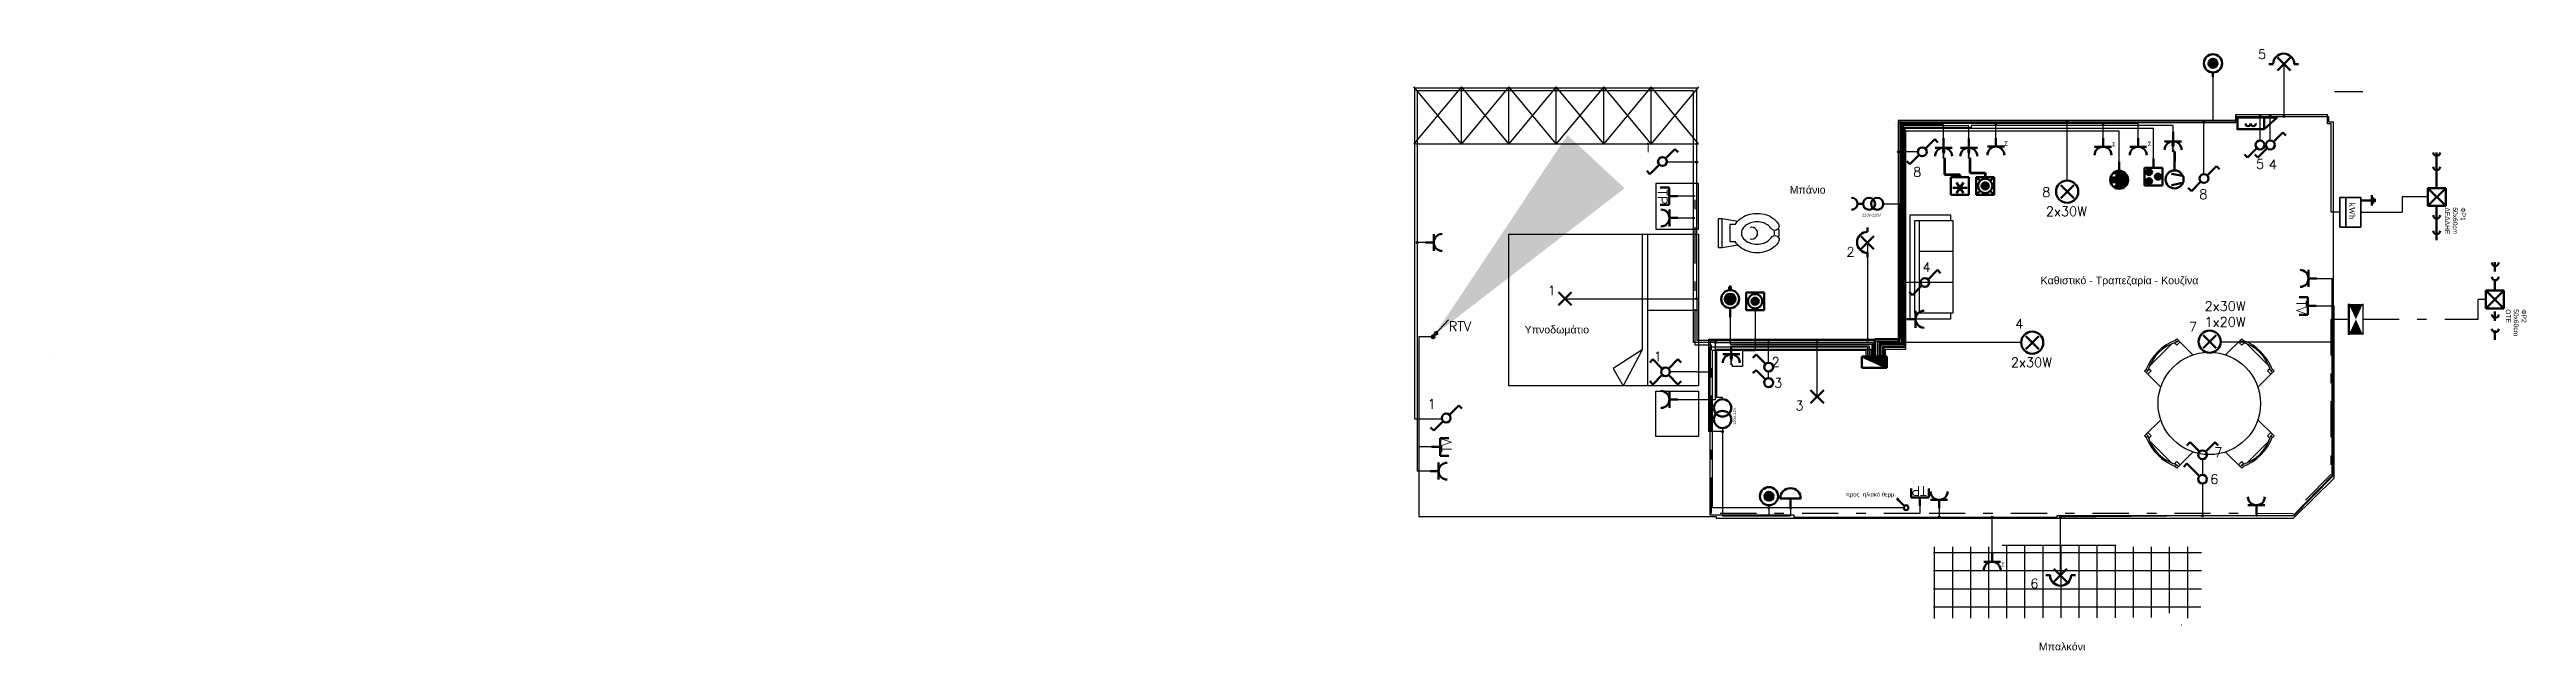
# Model space of a CAD drawing. Header units: metres. Extents: x -82.3 to -56.2, y 15.4 to 27.6.
# Drawn here: x -82.3 to -56.2, y 15.4 to 21.73 of the extents above; entities that cross this region are included whole.
import ezdxf
from ezdxf.lldxf.tags import DXFTag

# ---------------------------------------------------------------- set-up
doc = ezdxf.new("R2010")
doc.units = ezdxf.units.M
doc.header["$LTSCALE"] = 0.1
for name, pattern in [('ACAD_ISO10W100', [18, 12, -3, 0, -3]), ('ACAD_ISO12W100', [21, 12, -3, 0, -3, 0, -3]), ('DASHDOT', [25.4, 12.7, -6.35, 0, -6.35])]:
    doc.linetypes.add(name, pattern=pattern)
for name, color, linetype in [('00-03-ekswterikoi', 254, 'Continuous'), ('00-03-furn', 254, 'Continuous'), ('00-03-wall', 255, 'Continuous'), ('BUILD_FL002_USER', 254, 'Continuous'), ('Γραμμή TV', 30, 'DIVIDE2'), ('Γραμμή Κουδουνιών-Κλειδαριάς', 190, 'Continuous'), ('Γραμμή Ρευματοδοτών', 3, 'Continuous'), ('Γραμμή Συσκευών', 1, 'Continuous'), ('Γραμμή Τηλεφώνου', 30, 'DASHDOT'), ('Γραμμή Φωτισμού', 5, 'Continuous'), ('Παροχή', 11, 'Continuous')]:
    doc.layers.add(name, color=color, linetype=linetype)
doc.layers.add('Electrical', color=255, linetype='Continuous', lineweight=50)
doc.layers.add('S', color=7, linetype='Continuous', lineweight=100)
doc.styles.add('KANABOS', font='arial.ttf')
doc.styles.add('Romans', font='Romans.shx')
doc.styles.add('TXT', font='romans.shx')
tags = doc.linetypes.add('DIVIDE2', pattern=[0.625, 0.25, -0.125, 0, -0.125, 0, -0.125]).pattern_tags.tags
tags[14:15] = [DXFTag(74, 4), DXFTag(75, 0), DXFTag(340, '0'), DXFTag(46, 1.0), DXFTag(50, 0.0), DXFTag(44, 0.0), DXFTag(45, 0.0)]
tags[12:13] = [DXFTag(74, 4), DXFTag(75, 0), DXFTag(340, '0'), DXFTag(46, 1.0), DXFTag(50, 0.0), DXFTag(44, 0.0), DXFTag(45, 0.0)]
tags[10:11] = [DXFTag(74, 4), DXFTag(75, 0), DXFTag(340, '0'), DXFTag(46, 1.0), DXFTag(50, 0.0), DXFTag(44, 0.0), DXFTag(45, 0.0)]
tags[8:9] = [DXFTag(74, 4), DXFTag(75, 0), DXFTag(340, '0'), DXFTag(46, 1.0), DXFTag(50, 0.0), DXFTag(44, 0.0), DXFTag(45, 0.0)]
tags[6:7] = [DXFTag(74, 4), DXFTag(75, 0), DXFTag(340, '0'), DXFTag(46, 1.0), DXFTag(50, 0.0), DXFTag(44, 0.0), DXFTag(45, 0.0)]
tags[4:5] = [DXFTag(74, 4), DXFTag(75, 0), DXFTag(340, '0'), DXFTag(46, 1.0), DXFTag(50, 0.0), DXFTag(44, 0.0), DXFTag(45, 0.0)]
doc.dimstyles.new('ISO-25', dxfattribs={"dimtxt": 2.5, "dimasz": 2.5, "dimexe": 1.25, "dimexo": 0.625, "dimtad": 1, "dimtxsty": 'Standard', "dimcen": 2.5, "dimadec": 0, "dimazin": 0, "dimtfac": 1, "dimtmove": 0, "dimatfit": 3, "dimfxl": 1, "dimarcsym": 0})
pattern_1 = [(0, (-135.498, -2.004), (0, 6.985), [5.08, -1.905]), (90, (-135.498, -2.004), (-6.985, 4e-16), [5.08, -1.905])]

msp = doc.modelspace()

# ---------------------------------------------------------------- texts
at = {"ltscale": 0.3, "insert": (-65.309, 18.449, 3.31), "char_height": 0.1, "attachment_point": 9, "style": 'Romans'}
msp.add_mtext_dynamic_manual_height_columns('1', width=0.23885, gutter_width=0.5, heights=[0], dxfattribs=at)
at = {"layer": 'BUILD_FL002_USER', "style": 'KANABOS'}
msp.add_text('Μπάνιο', height=0.08, rotation=360, dxfattribs=at).set_placement((-63.96, 20.216, -8.4))
for s, p in [('Καθιστικό - Τραπεζαρία - Κουζίνα', (-61.317, 19.261, -9.4)), ('Υπνοδωμάτιο', (-66.754, 18.742, -9.4)), ('Μπαλκόνι', (-61.335, 15.401, -9.4))]:
    msp.add_text(s, height=0.08, dxfattribs=at).set_placement(p)
at = {"layer": 'Electrical', "ltscale": 0.3, "char_height": 0.1, "style": 'Romans'}
for s, width, insert, attachment_point in [('5', 0.23885, (-58.94, 21.635), 9), ('1', 0.23885, (-65.412, 20.652, 3.31), 9), ('8', 0.23885, (-62.574, 20.395, -1.44), 9), ('5', 0.23885, (-58.961, 20.478), 9), ('4', 0.23885, (-58.827, 20.472), 9), ('8', 0.23885, (-61.214, 20.181), 9), ('8', 0.23885, (-59.559, 20.159), 9), ('2x30W', 0.23885, (-60.828, 19.979), 9), ('2', 0.23885, (-63.277, 19.652), 3), ('4', 0.23885, (-62.474, 19.391), 9), ('1', 0.23885, (-66.425, 19.145, 3.31), 9), ('2x30W\\P1x20W', 0.23885, (-59.156, 18.813), 9), ('RTV', 0.23885, (-67.317, 18.767), 9), ('4', 0.23885, (-61.499, 18.794), 9), ('7', 0.23885, (-59.667, 18.762), 9), ('2', 0.23885, (-64.066, 18.491, -1.44), 3), ('3', 0.23885, (-64.039, 18.271, -1.44), 3), ('2x30W', 0.23885, (-61.197, 18.387), 9), ('1', 0.23885, (-67.691, 17.948, -9.4), 9), ('3', 0.23885, (-63.814, 18.031), 3), ('7', 0.23885, (-59.401, 17.539), 3), ('6', 0.23885, (-59.443, 17.255), 3), ('{\\fArial|b0|i0|c161|p34;\\H0.442x;προς\\H2.2624x; \\H0.442x;ηλιακό θερμ.}', 0.71934, (-62.841, 17.01, -9.4), 9), ('6', 0.23885, (-61.339, 16.055), 9)]:
    msp.add_mtext_dynamic_manual_height_columns(s, width=width, gutter_width=0.5, heights=[0], dxfattribs=dict(at, insert=insert, attachment_point=attachment_point))
at = {"layer": 'Electrical'}
for s, insert, char_height, width, attachment_point in [('{\\fArial|b0|i0|c161|p34;Σ}', (-61.661, 20.722, -7.96), 0.04419, 0.0605, 9), ('{\\fArial|b0|i0|c161|p34;Σ}', (-60.526, 20.716, -7.96), 0.04419, 0.0605, 9), ('{\\fArial|b0|i0|c161|p34;Σ}', (-60.149, 20.718, -7.96), 0.04419, 0.0605, 9), ('220V-220V', (-63, 20.003, -7.96), 0.0285, 0.24422, 3), ('{\\fArial|b0|i0|c161|p34;Σ}', (-61.694, 16.286, -7.96), 0.04419, 0.0605, 9)]:
    msp.add_mtext(s, dxfattribs=dict(at, insert=insert, char_height=char_height, width=width, attachment_point=attachment_point))
at = {"layer": 'Electrical', "ltscale": 0.3, "style": 'Romans'}
for s, width, insert, char_height, attachment_point, rotation in [('TP', 0.37498, (-65.351, 20.102, -7.53), 0.1, 9, 269.8221), ('{\\fArial|b0|i0|c161|p34;ΦΡ1\\P50x60cm\\PΔΕΔΔΗΕ}', 0.23885, (-56.839, 20.071, -1.44), 0.05, 1, 270), ('TV', 0.37498, (-58.619, 18.945, -9.4), 0.1, 9, 269.8221), ('{\\fArial|b0|i0|c161|p34;ΦΡ\\fArial|b0|i0|c0|p34;2\\fArial|b0|i0|c161|p34;\\P\\fArial|b0|i0|c0|p34;50x60cm\\POTE}', 0.23885, (-56.197, 18.997), 0.05, 1, 270), ('TV', 0.37498, (-67.526, 17.633, -10.84), 0.1, 9, 89.8221), ('TP', 0.37498, (-62.675, 17.133, -10.84), 0.1, 9, 179.8221)]:
    msp.add_mtext_dynamic_manual_height_columns(s, width=width, gutter_width=0.5, heights=[0], dxfattribs=dict(at, insert=insert, char_height=char_height, attachment_point=attachment_point, rotation=rotation))
at = {"layer": 'Electrical', "linetype": 'Continuous', "insert": (-61.98, 20.365, -7.96), "char_height": 0.26, "width": 0.22605, "attachment_point": 9, "rotation": 90, "style": 'TXT'}
msp.add_mtext('*', dxfattribs=at)
at = {"layer": 'Electrical'}
for s, insert, char_height, width, attachment_point, rotation in [('{\\fTimes New Roman|b0|i0|c0|p18;kWh}', (-58.065, 19.946, 1.44), 0.05937, 0.25, 9, 270), ('220V-12V', (-64.525, 17.782, -7.96), 0.0285, 0.24422, 7, 90)]:
    msp.add_mtext(s, dxfattribs=dict(at, insert=insert, char_height=char_height, width=width, attachment_point=attachment_point, rotation=rotation))

# ---------------------------------------------------------------- blocks, each defined once
blk = doc.blocks.new('SYMBOL_Bed_6_2D')
for p, q in [((-0.8, 0), (-1.25, 0)), ((-1.25, 0), (-1.25, -0.45)), ((-0.8, -0.45), (-0.8, 0)), ((-0.75, -2), (-0.75, 0)), ((-0.75, 0), (0.75, 0)), ((0, -0.54), (0, 0)), ((0.75, 0), (0.75, -2)), ((0.8, 0), (1.25, 0)), ((0.8, -0.45), (0.8, 0)), ((1.25, 0), (1.25, -0.45)), ((-1.25, -0.45), (-0.8, -0.45)), ((1.25, -0.45), (0.8, -0.45)), ((-0.75, -0.54), (0.75, -0.54)), ((-0.75, -0.595), (0.392, -0.595)), ((0.392, -0.595), (0.75, -0.796)), ((0.392, -0.595), (0.577, -0.9)), ((0.577, -0.9), (0.75, -0.796)), ((0.75, -2), (-0.75, -2))]:
    blk.add_line(p, q)
blk = doc.blocks.new('SYMBOL_Table_1_2D')
blk.add_circle((0, 0), 0.45)
blk = doc.blocks.new('table1')
for p, q in [((67.084, 23.076, 1.44), (67.32, 23.312, 1.44)), ((67.346, 23.321, 1.44), (67.372, 23.295, 1.44)), ((67.372, 23.363, 1.44), (67.355, 23.346, 1.44)), ((67.372, 23.329, 1.44), (67.355, 23.346, 1.44)), ((67.372, 23.363, 1.44), (67.389, 23.346, 1.44)), ((67.372, 23.363, 1.44), (67.542, 23.194, 1.44)), ((67.372, 23.329, 1.44), (67.389, 23.346, 1.44)), ((67.886, 23.194, 1.44), (68.056, 23.363, 1.44)), ((68.056, 23.363, 1.44), (68.039, 23.346, 1.44)), ((68.056, 23.329, 1.44), (68.039, 23.346, 1.44)), ((68.056, 23.363, 1.44), (68.073, 23.346, 1.44)), ((68.056, 23.329, 1.44), (68.073, 23.346, 1.44)), ((68.082, 23.321, 1.44), (68.056, 23.295, 1.44)), ((68.108, 23.312, 1.44), (68.344, 23.076, 1.44)), ((67.032, 23.024, 1.44), (67.049, 23.041, 1.44)), ((67.032, 23.024, 1.44), (67.049, 23.007, 1.44)), ((67.202, 22.854, 1.44), (67.032, 23.024, 1.44)), ((67.066, 23.024, 1.44), (67.049, 23.041, 1.44)), ((67.066, 23.024, 1.44), (67.049, 23.007, 1.44)), ((67.074, 23.05, 1.44), (67.1, 23.024, 1.44)), ((68.395, 23.024, 1.44), (68.226, 22.854, 1.44)), ((68.353, 23.05, 1.44), (68.327, 23.024, 1.44)), ((68.361, 23.024, 1.44), (68.378, 23.041, 1.44)), ((68.361, 23.024, 1.44), (68.378, 23.007, 1.44)), ((68.395, 23.024, 1.44), (68.378, 23.041, 1.44)), ((68.395, 23.024, 1.44), (68.378, 23.007, 1.44)), ((67.202, 22.509, 1.44), (67.032, 22.34, 1.44)), ((68.395, 22.34, 1.44), (68.226, 22.509, 1.44)), ((67.032, 22.34, 1.44), (67.049, 22.357, 1.44)), ((67.032, 22.34, 1.44), (67.049, 22.323, 1.44)), ((67.066, 22.34, 1.44), (67.049, 22.357, 1.44)), ((67.066, 22.34, 1.44), (67.049, 22.323, 1.44)), ((67.074, 22.314, 1.44), (67.1, 22.34, 1.44)), ((67.084, 22.288, 1.44), (67.32, 22.052, 1.44)), ((68.108, 22.052, 1.44), (68.344, 22.288, 1.44)), ((68.353, 22.314, 1.44), (68.327, 22.34, 1.44)), ((68.361, 22.34, 1.44), (68.378, 22.357, 1.44)), ((68.361, 22.34, 1.44), (68.378, 22.323, 1.44)), ((68.395, 22.34, 1.44), (68.378, 22.357, 1.44)), ((68.395, 22.34, 1.44), (68.378, 22.323, 1.44)), ((67.346, 22.042, 1.44), (67.372, 22.068, 1.44)), ((67.372, 22.034, 1.44), (67.355, 22.017, 1.44)), ((67.372, 22, 1.44), (67.355, 22.017, 1.44)), ((67.372, 22, 1.44), (67.542, 22.17, 1.44)), ((67.372, 22.034, 1.44), (67.389, 22.017, 1.44)), ((67.372, 22, 1.44), (67.389, 22.017, 1.44)), ((67.886, 22.17, 1.44), (68.056, 22, 1.44)), ((68.056, 22.034, 1.44), (68.039, 22.017, 1.44)), ((68.056, 22, 1.44), (68.039, 22.017, 1.44)), ((68.082, 22.042, 1.44), (68.056, 22.068, 1.44)), ((68.056, 22.034, 1.44), (68.073, 22.017, 1.44)), ((68.056, 22, 1.44), (68.073, 22.017, 1.44))]:
    blk.add_line(p, q)
at = {"extrusion": (-0.707107, 0.707107, -4.59227e-16)}
for p, q in [((67.372, 23.363, 1.44), (67.355, 23.346, 1.44)), ((67.032, 23.024, 1.44), (67.049, 23.041, 1.44))]:
    blk.add_line(p, q, dxfattribs=at)
at = {"extrusion": (-0.70573, -0.70573, 0.062378)}
for p, q in [((67.372, 23.329, 1.44), (67.355, 23.346, 1.44)), ((68.056, 23.295, 1.44), (68.022, 23.329, 1.44)), ((68.056, 23.329, 1.44), (68.039, 23.346, 1.44)), ((68.327, 23.024, 1.44), (68.361, 22.99, 1.44)), ((68.361, 23.024, 1.44), (68.378, 23.007, 1.44)), ((68.361, 22.34, 1.44), (68.378, 22.323, 1.44))]:
    blk.add_line(p, q, dxfattribs=at)
at = {"extrusion": (0.707107, 0.707107, 0)}
for p, q in [((67.372, 23.363, 1.44), (67.389, 23.346, 1.44)), ((68.395, 22.34, 1.44), (68.378, 22.357, 1.44))]:
    blk.add_line(p, q, dxfattribs=at)
at = {"extrusion": (0.70573, -0.70573, 0.062378)}
for p, q in [((67.372, 23.329, 1.44), (67.389, 23.346, 1.44)), ((67.372, 23.295, 1.44), (67.406, 23.329, 1.44)), ((68.056, 23.329, 1.44), (68.073, 23.346, 1.44)), ((68.056, 23.329, 1.44), (68.073, 23.346, 1.44)), ((67.066, 23.024, 1.44), (67.049, 23.007, 1.44)), ((67.1, 23.024, 1.44), (67.066, 22.99, 1.44)), ((67.066, 22.34, 1.44), (67.049, 22.323, 1.44)), ((67.066, 22.34, 1.44), (67.049, 22.323, 1.44))]:
    blk.add_line(p, q, dxfattribs=at)
at = {"extrusion": (-0.707107, 0.707107, 0)}
for p, q in [((68.056, 23.363, 1.44), (68.039, 23.346, 1.44)), ((67.032, 22.34, 1.44), (67.049, 22.357, 1.44))]:
    blk.add_line(p, q, dxfattribs=at)
at = {"extrusion": (0.707107, 0.707107, -4.59227e-16)}
for p, q in [((68.056, 23.363, 1.44), (68.073, 23.346, 1.44)), ((68.395, 23.024, 1.44), (68.378, 23.041, 1.44))]:
    blk.add_line(p, q, dxfattribs=at)
at = {"extrusion": (-0.707107, -0.707107, 0)}
for p, q in [((67.032, 23.024, 1.44), (67.049, 23.007, 1.44)), ((68.056, 22, 1.44), (68.039, 22.017, 1.44))]:
    blk.add_line(p, q, dxfattribs=at)
at = {"extrusion": (0.70573, 0.70573, 0.062378)}
for p, q in [((67.066, 23.024, 1.44), (67.049, 23.041, 1.44)), ((67.066, 23.024, 1.44), (67.049, 23.041, 1.44)), ((67.066, 22.34, 1.44), (67.049, 22.357, 1.44)), ((67.1, 22.34, 1.44), (67.066, 22.374, 1.44)), ((67.372, 22.068, 1.44), (67.406, 22.034, 1.44)), ((67.372, 22.034, 1.44), (67.389, 22.017, 1.44)), ((68.056, 22.034, 1.44), (68.073, 22.017, 1.44)), ((68.056, 22.034, 1.44), (68.073, 22.017, 1.44))]:
    blk.add_line(p, q, dxfattribs=at)
at = {"extrusion": (-0.70573, 0.70573, 0.062378)}
for p, q in [((68.361, 23.024, 1.44), (68.378, 23.041, 1.44)), ((68.327, 22.34, 1.44), (68.361, 22.374, 1.44)), ((68.361, 22.34, 1.44), (68.378, 22.357, 1.44)), ((67.372, 22.034, 1.44), (67.355, 22.017, 1.44)), ((68.056, 22.068, 1.44), (68.022, 22.034, 1.44)), ((68.056, 22.034, 1.44), (68.039, 22.017, 1.44))]:
    blk.add_line(p, q, dxfattribs=at)
at = {"extrusion": (0.707107, -0.707107, 0)}
for p, q in [((68.395, 23.024, 1.44), (68.378, 23.007, 1.44)), ((67.372, 22, 1.44), (67.389, 22.017, 1.44))]:
    blk.add_line(p, q, dxfattribs=at)
at = {"extrusion": (-0.707107, -0.707107, -4.59227e-16)}
for p, q in [((67.032, 22.34, 1.44), (67.049, 22.323, 1.44)), ((67.372, 22, 1.44), (67.355, 22.017, 1.44))]:
    blk.add_line(p, q, dxfattribs=at)
at = {"extrusion": (0.707107, -0.707107, -4.59227e-16)}
for p, q in [((68.395, 22.34, 1.44), (68.378, 22.323, 1.44)), ((68.056, 22, 1.44), (68.073, 22.017, 1.44))]:
    blk.add_line(p, q, dxfattribs=at)
for centre, major_axis, start_param, end_param in [((67.553, 22.843, 1.44), (0.382, 0.382), 1.159768, 1.981825), ((67.488, 22.907, 1.44), (-0.309, 0.309), -0.516182, 0.516262), ((67.94, 22.907, 1.44), (0.309, 0.309), 5.767004, 6.799447), ((67.875, 22.843, 1.44), (0.382, 0.382), 5.872157, 6.694214), ((67.553, 22.52, 1.44), (0.382, 0.382), 2.730564, 3.552621), ((67.488, 22.456, 1.44), (-0.309, 0.309), 1.054535, 2.086978), ((67.94, 22.456, 1.44), (-0.309, 0.309), 2.625331, 3.657774), ((67.875, 22.52, 1.44), (0.382, 0.382), 4.301361, 5.123417)]:
    blk.add_ellipse(centre, major_axis=major_axis, ratio=1, start_param=start_param, end_param=end_param)
at = {"xscale": 1.200000000000008, "yscale": 1.200000000000008, "zscale": 1.500000000000004, "rotation": 44.99999999999956}
blk.add_blockref('SYMBOL_Table_1_2D', (67.714, 22.682, 1.44), dxfattribs=at)

# ---------------------------------------------------------------- hatches: boundary and pattern name
for points in [[(-62.351, 20.651), (-62.327, 20.651), (-62.327, 20.699), (-62.351, 20.699)], [(-62.085, 20.651), (-62.061, 20.651), (-62.061, 20.699), (-62.085, 20.699)], [(-59.933, 20.719), (-59.909, 20.719), (-59.909, 20.767), (-59.933, 20.767)], [(-64.588, 18.474), (-64.564, 18.474), (-64.564, 18.522), (-64.588, 18.522)]]:
    msp.add_hatch(color=256).paths.add_polyline_path(points)
at = {"layer": '00-03-ekswterikoi', "ltscale": 0.3}
h = msp.add_hatch(dxfattribs=at)
h.set_pattern_fill('NET', color=253, scale=0.06, style=0)
h.set_pattern_definition([(0, (-57.09974, 25.57588), (0, 0.1905), []), (90, (-57.09974, 25.57588), (-0.1905, 1e-17), [])])
h.paths.add_polyline_path([(-62.445, 15.738), (-60.02, 15.747), (-59.877, 15.743), (-60.02, 15.747), (-60.02, 15.855), (-59.829, 15.667), (-59.829, 15.742), (-59.629, 15.742), (-59.62, 16.191), (-59.62, 16.491), (-60.47, 16.491), (-60.47, 16.506), (-60.52, 16.506), (-61.72, 16.506), (-61.77, 16.506), (-61.77, 16.491), (-62.445, 16.491)])
at = {"layer": 'Electrical', "ltscale": 2}
h = msp.add_hatch(color=256, dxfattribs=at)
h.dxf.hatch_style = 1
edge = h.paths.add_edge_path()
edge.add_arc((-59.5, 21.589), 0.0469, 0, 360)
at = {"layer": 'Electrical', "linetype": 'Continuous'}
h = msp.add_hatch(color=256, dxfattribs=at)
h.paths.add_polyline_path([(-60.048, 20.395, 1), (-60.111, 20.395, 1)])
h.paths.add_polyline_path([(-60.143, 20.347, 1), (-60.206, 20.347, 1)])
h.paths.add_polyline_path([(-60.143, 20.442, 1), (-60.206, 20.442, 1)])
for points in [[(-61.862, 20.297, 1), (-61.938, 20.297, 1)], [(-64.532, 19.104, 1), (-64.645, 19.104, 1)], [(-64.288, 19.081, 1), (-64.363, 19.081, 1)]]:
    msp.add_hatch(color=256, dxfattribs=at).paths.add_polyline_path(points)
h = msp.add_hatch(color=256, dxfattribs=at)
h.paths.add_polyline_path([(-57.994, 18.89), (-58.069, 18.728), (-57.92, 18.728)])
h.paths.add_polyline_path([(-58.069, 19.053), (-57.994, 18.89), (-57.92, 19.053)])
at = {"layer": 'Electrical', "ltscale": 0.3}
h = msp.add_hatch(color=256, dxfattribs=at)
h.dxf.hatch_style = 1
h.paths.add_polyline_path([(-67.706, 18.724), (-67.69, 18.762), (-67.67, 18.741)])
at = {"layer": 'Electrical', "linetype": 'Continuous'}
h = msp.add_hatch(color=256, dxfattribs=at)
h.set_gradient(color1=(173, 173, 173), color2=(173, 173, 173))
h.paths.add_polyline_path([(-62.938, 18.5), (-62.938, 18.379), (-63.201, 18.5)])
at = {"layer": 'Electrical', "ltscale": 2}
h = msp.add_hatch(color=256, dxfattribs=at)
h.dxf.hatch_style = 1
edge = h.paths.add_edge_path()
edge.add_arc((-64.179, 17.026), 0.0469, 0, 360)
at = {"layer": 'Γραμμή Κουδουνιών-Κλειδαριάς', "ltscale": 0.3}
h = msp.add_hatch(dxfattribs=at)
h.set_pattern_fill('ANGLE', color=256)
h.set_pattern_definition(pattern_1)
h.paths.add_polyline_path([(-64.668, 17.719, 0.414214), (-64.678, 17.709), (-64.668, 17.709)])
h.paths.add_polyline_path([(-64.668, 17.709), (-64.678, 17.709, 0.414214), (-64.668, 17.699)])
h.paths.add_polyline_path([(-64.658, 17.709, 0.414214), (-64.668, 17.719), (-64.668, 17.699, 0.414214)])
at = {"layer": 'Γραμμή Ρευματοδοτών', "ltscale": 0.3}
h = msp.add_hatch(dxfattribs=at)
h.set_pattern_fill('ANGLE', color=256)
h.set_pattern_definition(pattern_1)
h.paths.add_polyline_path([(-59.033, 16.824), (-59.053, 16.824, 0.159286), (-59.051, 16.818), (-59.034, 16.818, 0.159286)])
h.paths.add_polyline_path([(-59.034, 16.818), (-59.051, 16.818, 0.507313)])
h.paths.add_polyline_path([(-59.043, 16.834), (-59.043, 16.824), (-59.033, 16.824, 0.414214)])
h.paths.add_polyline_path([(-59.043, 16.834, 0.414214), (-59.053, 16.824), (-59.043, 16.824)])
h.paths.add_polyline_path([(-60.649, 20.954), (-60.659, 20.954), (-60.659, 20.944, 0.414214)])
h.paths.add_polyline_path([(-60.659, 20.954), (-60.669, 20.954, 0.414214), (-60.659, 20.944)])
h.paths.add_polyline_path([(-60.669, 20.954), (-60.649, 20.954, 1)])
h.paths.add_polyline_path([(-61.798, 20.954), (-61.778, 20.954, 1)])
h.paths.add_polyline_path([(-61.778, 20.954), (-61.788, 20.954), (-61.788, 20.944, 0.414214)])
h.paths.add_polyline_path([(-61.788, 20.954), (-61.798, 20.954, 0.414214), (-61.788, 20.944)])
h = msp.add_hatch(dxfattribs=at)
h.set_pattern_fill('ANGLE', color=256)
h.set_pattern_definition(pattern_1)
h.paths.add_polyline_path([(-61.798, 20.954), (-61.778, 20.954, 1)])
h.paths.add_polyline_path([(-61.778, 20.954), (-61.788, 20.954), (-61.788, 20.944, 0.414214)])
h.paths.add_polyline_path([(-61.788, 20.954), (-61.798, 20.954, 0.414214), (-61.788, 20.944)])
h = msp.add_hatch(dxfattribs=at)
h.set_pattern_fill('ANGLE', color=256)
h.set_pattern_definition(pattern_1)
h.paths.add_polyline_path([(-60.669, 20.954), (-60.649, 20.954, 1)])
h.paths.add_polyline_path([(-60.659, 20.954), (-60.669, 20.954, 0.414214), (-60.659, 20.944)])
h.paths.add_polyline_path([(-60.649, 20.954), (-60.659, 20.954), (-60.659, 20.944, 0.414214)])
h = msp.add_hatch(dxfattribs=at)
h.set_pattern_fill('ANGLE', color=256)
h.set_pattern_definition(pattern_1)
h.paths.add_polyline_path([(-64.976, 19.969, 0.414214), (-64.986, 19.959), (-64.976, 19.959)])
h.paths.add_polyline_path([(-64.976, 19.959), (-64.986, 19.959, 0.414214), (-64.976, 19.949)])
h.paths.add_polyline_path([(-64.976, 19.969), (-64.976, 19.949, 0.414214), (-64.966, 19.959, 0.414214)])
h.paths.add_polyline_path([(-67.888, 19.711, 0.414214), (-67.898, 19.701, 0.414214), (-67.888, 19.691)])
h.paths.add_polyline_path([(-67.888, 19.711), (-67.888, 19.701), (-67.878, 19.701, 0.414214)])
h.paths.add_polyline_path([(-67.878, 19.701), (-67.888, 19.701), (-67.888, 19.691, 0.414214)])
h = msp.add_hatch(dxfattribs=at)
h.set_pattern_fill('ANGLE', color=256)
h.set_pattern_definition(pattern_1)
h.paths.add_polyline_path([(-62.785, 18.901, 0.414214), (-62.795, 18.891, 0.414214), (-62.785, 18.881)])
h.paths.add_polyline_path([(-62.778, 18.891), (-62.785, 18.891), (-62.785, 18.881, 0.186355), (-62.778, 18.884)])
h.paths.add_polyline_path([(-62.778, 18.899, 0.186355), (-62.785, 18.901), (-62.785, 18.891), (-62.778, 18.891)])
h.paths.add_polyline_path([(-62.778, 18.899), (-62.778, 18.891), (-62.775, 18.891, 0.211531)])
h.paths.add_polyline_path([(-62.775, 18.891), (-62.778, 18.891), (-62.778, 18.884, 0.211531)])
h.paths.add_polyline_path([(-64.754, 18.645), (-64.744, 18.645), (-64.734, 18.645, 1)])
h.paths.add_polyline_path([(-64.744, 18.645), (-64.754, 18.645, 0.414214), (-64.744, 18.635)])
h.paths.add_polyline_path([(-64.734, 18.645), (-64.744, 18.645), (-64.744, 18.635, 0.414214)])
h.paths.add_polyline_path([(-64.976, 19.959), (-64.986, 19.959, 0.414214), (-64.976, 19.949)])
h.paths.add_polyline_path([(-64.976, 19.969), (-64.976, 19.949, 0.414214), (-64.966, 19.959, 0.414214)])
h.paths.add_polyline_path([(-64.976, 19.969, 0.414214), (-64.986, 19.959), (-64.976, 19.959)])
h = msp.add_hatch(dxfattribs=at)
h.set_pattern_fill('ANGLE', color=256)
h.set_pattern_definition(pattern_1)
h.paths.add_polyline_path([(-67.878, 19.701), (-67.888, 19.701), (-67.888, 19.691, 0.414214)])
h.paths.add_polyline_path([(-67.888, 19.711), (-67.888, 19.701), (-67.878, 19.701, 0.414214)])
h.paths.add_polyline_path([(-67.888, 19.711, 0.414214), (-67.898, 19.701, 0.414214), (-67.888, 19.691), (-67.888, 19.701)])
h = msp.add_hatch(dxfattribs=at)
h.set_pattern_fill('ANGLE', color=256)
h.set_pattern_definition(pattern_1)
h.paths.add_polyline_path([(-62.778, 18.899, 0.186355), (-62.785, 18.901), (-62.785, 18.891), (-62.778, 18.891)])
h.paths.add_polyline_path([(-62.778, 18.891), (-62.785, 18.891), (-62.785, 18.881, 0.186355), (-62.778, 18.884)])
h.paths.add_polyline_path([(-62.775, 18.891), (-62.778, 18.891), (-62.778, 18.884, 0.211531)])
h.paths.add_polyline_path([(-62.778, 18.899), (-62.778, 18.891), (-62.775, 18.891, 0.211531)])
h.paths.add_polyline_path([(-62.785, 18.901, 0.414214), (-62.795, 18.891, 0.414214), (-62.785, 18.881)])
h = msp.add_hatch(dxfattribs=at)
h.set_pattern_fill('ANGLE', color=256)
h.set_pattern_definition(pattern_1)
h.paths.add_polyline_path([(-64.754, 18.645), (-64.744, 18.645), (-64.734, 18.645, 1)])
h.paths.add_polyline_path([(-64.734, 18.645), (-64.744, 18.645), (-64.744, 18.635, 0.414214)])
h.paths.add_polyline_path([(-64.744, 18.645), (-64.754, 18.645, 0.414214), (-64.744, 18.635)])
h = msp.add_hatch(dxfattribs=at)
h.set_pattern_fill('ANGLE', color=256)
h.set_pattern_definition(pattern_1)
h.paths.add_polyline_path([(-62.387, 16.815, 0.414214), (-62.397, 16.805), (-62.387, 16.805)])
h.paths.add_polyline_path([(-62.387, 16.815), (-62.387, 16.805), (-62.377, 16.805, 0.414214)])
h.paths.add_polyline_path([(-62.377, 16.805), (-62.387, 16.805), (-62.397, 16.805, 0.305642), (-62.391, 16.796), (-62.383, 16.796, 0.305642)])
h.paths.add_polyline_path([(-61.837, 16.805), (-61.817, 16.805, 1)])
h.paths.add_polyline_path([(-61.827, 16.805), (-61.837, 16.805, 0.305642), (-61.831, 16.796), (-61.827, 16.796)])
h.paths.add_polyline_path([(-61.817, 16.805), (-61.827, 16.805), (-61.827, 16.796), (-61.823, 16.796, 0.305642)])
h = msp.add_hatch(dxfattribs=at)
h.set_pattern_fill('ANGLE', color=256)
h.set_pattern_definition(pattern_1)
h.paths.add_polyline_path([(-61.837, 16.805), (-61.817, 16.805, 1)])
h.paths.add_polyline_path([(-61.827, 16.805), (-61.837, 16.805, 0.305642), (-61.831, 16.796), (-61.827, 16.796)])
h.paths.add_polyline_path([(-61.817, 16.805), (-61.827, 16.805), (-61.827, 16.796), (-61.823, 16.796, 0.305642)])
h.paths.add_polyline_path([(-62.377, 16.805), (-62.397, 16.805, 0.305642), (-62.391, 16.796), (-62.383, 16.796, 0.305642)])
h.paths.add_polyline_path([(-62.387, 16.815, 0.414214), (-62.397, 16.805), (-62.387, 16.805)])
h.paths.add_polyline_path([(-62.387, 16.815), (-62.387, 16.805), (-62.377, 16.805, 0.414214)])
h = msp.add_hatch(dxfattribs=at)
h.set_pattern_fill('ANGLE', color=256)
h.set_pattern_definition(pattern_1)
h.paths.add_polyline_path([(-62.383, 16.796), (-62.391, 16.796, 0.194549)])
h.paths.add_polyline_path([(-61.823, 16.796), (-61.827, 16.796), (-61.827, 16.795, 0.096371)])
h.paths.add_polyline_path([(-61.827, 16.796), (-61.831, 16.796, 0.096371), (-61.827, 16.795)])
h = msp.add_hatch(dxfattribs=at)
h.set_pattern_fill('ANGLE', color=256)
h.set_pattern_definition(pattern_1)
h.paths.add_polyline_path([(-59.043, 16.834, 0.414214), (-59.053, 16.824), (-59.043, 16.824)])
h.paths.add_polyline_path([(-59.043, 16.834), (-59.043, 16.824), (-59.033, 16.824, 0.414214)])
h.paths.add_polyline_path([(-59.033, 16.824), (-59.043, 16.824), (-59.053, 16.824, 0.159286), (-59.051, 16.818), (-59.034, 16.818, 0.159286)])
h.paths.add_polyline_path([(-59.034, 16.818), (-59.051, 16.818, 0.507313)])
at = {"layer": 'Γραμμή Φωτισμού', "ltscale": 0.3}
h = msp.add_hatch(dxfattribs=at)
h.set_pattern_fill('ANGLE', color=256)
h.set_pattern_definition(pattern_1)
h.paths.add_polyline_path([(-61.047, 20.967), (-61.027, 20.967, 1)])
h.paths.add_polyline_path([(-61.037, 20.967), (-61.047, 20.967, 0.414214), (-61.037, 20.957)])
h.paths.add_polyline_path([(-61.027, 20.967), (-61.037, 20.967), (-61.037, 20.957, 0.414214)])
h = msp.add_hatch(dxfattribs=at)
h.set_pattern_fill('ANGLE', color=256)
h.set_pattern_definition(pattern_1)
h.paths.add_polyline_path([(-61.047, 20.967), (-61.027, 20.967, 1)])
h.paths.add_polyline_path([(-61.027, 20.967), (-61.037, 20.967), (-61.037, 20.957, 0.414214)])
h.paths.add_polyline_path([(-61.037, 20.967), (-61.047, 20.967, 0.414214), (-61.037, 20.957)])
h = msp.add_hatch(dxfattribs=at)
h.set_pattern_fill('ANGLE', color=256)
h.set_pattern_definition(pattern_1)
h.paths.add_polyline_path([(-59.605, 20.967), (-59.585, 20.967, 1)])
h.paths.add_polyline_path([(-59.595, 20.967), (-59.605, 20.967, 0.414214), (-59.595, 20.957)])
h.paths.add_polyline_path([(-59.585, 20.967), (-59.595, 20.967), (-59.595, 20.957, 0.414214)])
h = msp.add_hatch(dxfattribs=at)
h.set_pattern_fill('ANGLE', color=256)
h.set_pattern_definition(pattern_1)
h.paths.add_polyline_path([(-59.585, 20.967), (-59.595, 20.967), (-59.595, 20.957, 0.414214)])
h.paths.add_polyline_path([(-59.605, 20.967), (-59.585, 20.967, 1)])
h.paths.add_polyline_path([(-59.595, 20.967), (-59.605, 20.967, 0.414214), (-59.595, 20.957)])
h = msp.add_hatch(dxfattribs=at)
h.set_pattern_fill('ANGLE', color=256)
h.set_pattern_definition(pattern_1)
h.paths.add_polyline_path([(-59.014, 21.028), (-58.994, 21.028, 1)])
h.paths.add_polyline_path([(-59.004, 21.028), (-59.014, 21.028, 0.414214), (-59.004, 21.018)])
h.paths.add_polyline_path([(-58.994, 21.028), (-59.004, 21.028), (-59.004, 21.018, 0.414214)])
h.paths.add_polyline_path([(-58.906, 21.028), (-58.886, 21.028, 1)])
h.paths.add_polyline_path([(-58.896, 21.028), (-58.906, 21.028, 0.414214), (-58.896, 21.018)])
h.paths.add_polyline_path([(-58.886, 21.028), (-58.896, 21.028), (-58.896, 21.018, 0.414214)])
h = msp.add_hatch(dxfattribs=at)
h.set_pattern_fill('ANGLE', color=256)
h.set_pattern_definition(pattern_1)
h.paths.add_polyline_path([(-59.014, 21.028), (-58.994, 21.028, 1)])
h.paths.add_polyline_path([(-58.994, 21.028), (-59.004, 21.028), (-59.004, 21.018, 0.414214)])
h.paths.add_polyline_path([(-59.004, 21.028), (-59.014, 21.028, 0.414214), (-59.004, 21.018)])
h = msp.add_hatch(dxfattribs=at)
h.set_pattern_fill('ANGLE', color=256)
h.set_pattern_definition(pattern_1)
h.paths.add_polyline_path([(-58.906, 21.028), (-58.886, 21.028, 1)])
h.paths.add_polyline_path([(-58.896, 21.028), (-58.906, 21.028, 0.414214), (-58.896, 21.018)])
h.paths.add_polyline_path([(-58.886, 21.028), (-58.896, 21.028), (-58.896, 21.018, 0.414214)])
h = msp.add_hatch(dxfattribs=at)
h.set_pattern_fill('ANGLE', color=256)
h.set_pattern_definition([(0, (-135.355, -2.004), (0, 6.985), [5.08, -1.905]), (90, (-135.355, -2.004), (-6.985, 4e-16), [5.08, -1.905])])
h.paths.add_polyline_path([(-58.763, 21.028), (-58.743, 21.028, 1)])
h.paths.add_polyline_path([(-58.753, 21.028), (-58.763, 21.028, 0.414214), (-58.753, 21.018)])
h.paths.add_polyline_path([(-58.743, 21.028), (-58.753, 21.028), (-58.753, 21.018, 0.414214)])
h = msp.add_hatch(dxfattribs=at)
h.set_pattern_fill('ANGLE', color=256)
h.set_pattern_definition(pattern_1)
h.paths.add_polyline_path([(-58.753, 21.038), (-58.753, 21.028), (-58.743, 21.028, 0.415223)])
h.paths.add_polyline_path([(-58.753, 21.038, 0.413205), (-58.763, 21.028), (-58.753, 21.028)])
h.paths.add_polyline_path([(-58.743, 21.028), (-58.753, 21.028), (-58.763, 21.028, 1)])
h = msp.add_hatch(dxfattribs=at)
h.set_pattern_fill('ANGLE', color=256)
h.set_pattern_definition(pattern_1)
h.paths.add_polyline_path([(-62.813, 20.667), (-62.813, 20.657), (-62.803, 20.657, 0.414214)])
h.paths.add_polyline_path([(-62.813, 20.667, 0.128236), (-62.818, 20.666), (-62.818, 20.649, 0.128236), (-62.813, 20.647)])
h.paths.add_polyline_path([(-62.818, 20.666, 0.047112), (-62.82, 20.665), (-62.82, 20.65, 0.047112), (-62.818, 20.649)])
h.paths.add_polyline_path([(-62.803, 20.657), (-62.813, 20.657), (-62.813, 20.647, 0.414214)])
h = msp.add_hatch(dxfattribs=at)
h.set_pattern_fill('ANGLE', color=256)
h.set_pattern_definition(pattern_1)
h.paths.add_polyline_path([(-64.941, 20.559, 0.414214), (-64.951, 20.549), (-64.941, 20.549)])
h.paths.add_polyline_path([(-64.941, 20.549), (-64.951, 20.549, 0.414214), (-64.941, 20.539)])
h.paths.add_polyline_path([(-64.931, 20.549, 0.414214), (-64.941, 20.559), (-64.941, 20.549), (-64.941, 20.539, 0.414214)])
h = msp.add_hatch(dxfattribs=at)
h.set_pattern_fill('ANGLE', color=256)
h.set_pattern_definition(pattern_1)
h.paths.add_polyline_path([(-64.941, 20.559), (-64.941, 20.549), (-64.941, 20.539, 0.414214), (-64.931, 20.549, 0.414214)])
h.paths.add_polyline_path([(-64.941, 20.559, 0.414214), (-64.951, 20.549), (-64.941, 20.549)])
h.paths.add_polyline_path([(-64.941, 20.549), (-64.951, 20.549, 0.414214), (-64.941, 20.539)])
h = msp.add_hatch(dxfattribs=at)
h.set_pattern_fill('ANGLE', color=256)
h.set_pattern_definition([(0, (-135.498, -3.445), (0, 6.985), [5.08, -1.905]), (90, (-135.498, -3.445), (-6.985, 4e-16), [5.08, -1.905])])
h.paths.add_polyline_path([(-64.941, 19.118, 0.414214), (-64.951, 19.108), (-64.941, 19.108)])
h.paths.add_polyline_path([(-64.941, 19.108), (-64.951, 19.108, 0.414214), (-64.941, 19.098)])
h.paths.add_polyline_path([(-64.931, 19.108, 0.414214), (-64.941, 19.118), (-64.941, 19.108), (-64.941, 19.098, 0.414214)])
h = msp.add_hatch(dxfattribs=at)
h.set_pattern_fill('ANGLE', color=256)
h.set_pattern_definition(pattern_1)
h.paths.add_polyline_path([(-64.941, 19.118, 0.414214), (-64.951, 19.108), (-64.941, 19.108)])
h.paths.add_polyline_path([(-64.941, 19.108), (-64.951, 19.108, 0.414214), (-64.941, 19.098)])
h.paths.add_polyline_path([(-64.931, 19.108, 0.414214), (-64.941, 19.118), (-64.941, 19.108), (-64.941, 19.098, 0.414214)])
h = msp.add_hatch(dxfattribs=at)
h.set_pattern_fill('ANGLE', color=256)
h.set_pattern_definition(pattern_1)
h.paths.add_polyline_path([(-64.193, 18.666), (-64.173, 18.666, 1)])
h.paths.add_polyline_path([(-64.183, 18.666), (-64.193, 18.666, 0.414214), (-64.183, 18.656)])
h.paths.add_polyline_path([(-64.173, 18.666), (-64.183, 18.666), (-64.183, 18.656, 0.414214)])
h = msp.add_hatch(dxfattribs=at)
h.set_pattern_fill('ANGLE', color=256)
h.set_pattern_definition(pattern_1)
h.paths.add_polyline_path([(-64.173, 18.666), (-64.183, 18.666), (-64.183, 18.656, 0.414214)])
h.paths.add_polyline_path([(-64.183, 18.666), (-64.193, 18.666, 0.414214), (-64.183, 18.656)])
h.paths.add_polyline_path([(-64.193, 18.666), (-64.183, 18.666), (-64.173, 18.666, 1)])
h = msp.add_hatch(dxfattribs=at)
h.set_pattern_fill('ANGLE', color=256)
h.set_pattern_definition(pattern_1)
h.paths.add_polyline_path([(-63.681, 18.666), (-63.661, 18.666, 1)])
h.paths.add_polyline_path([(-63.671, 18.666), (-63.681, 18.666, 0.414214), (-63.671, 18.656)])
h.paths.add_polyline_path([(-63.661, 18.666), (-63.671, 18.666), (-63.671, 18.656, 0.414214)])
h = msp.add_hatch(dxfattribs=at)
h.set_pattern_fill('ANGLE', color=256)
h.set_pattern_definition(pattern_1)
h.paths.add_polyline_path([(-63.661, 18.666), (-63.671, 18.666), (-63.671, 18.656, 0.414214)])
h.paths.add_polyline_path([(-63.671, 18.666), (-63.681, 18.666, 0.414214), (-63.671, 18.656)])
h.paths.add_polyline_path([(-63.681, 18.666), (-63.661, 18.666, 1)])
h = msp.add_hatch(dxfattribs=at)
h.set_pattern_fill('ANGLE', color=256)
h.set_pattern_definition(pattern_1)
h.paths.add_polyline_path([(-63.152, 18.667, 0.02749), (-63.151, 18.666), (-63.132, 18.666, 0.02749), (-63.132, 18.667, 1)])
h.paths.add_polyline_path([(-63.132, 18.666), (-63.151, 18.666, 0.895695)])
h = msp.add_hatch(dxfattribs=at)
h.set_pattern_fill('ANGLE', color=256)
h.set_pattern_definition(pattern_1)
h.paths.add_polyline_path([(-63.152, 18.667, 0.02749), (-63.151, 18.666), (-63.132, 18.666, 0.02749), (-63.132, 18.667, 1)])
h.paths.add_polyline_path([(-63.132, 18.666), (-63.151, 18.666, 0.895695)])
h = msp.add_hatch(dxfattribs=at)
h.set_pattern_fill('ANGLE', color=256)
h.set_pattern_definition(pattern_1)
h.paths.add_polyline_path([(-62.805, 18.669, 0.268543), (-62.813, 18.674), (-62.813, 18.664), (-62.823, 18.664, 0.768208), (-62.805, 18.659)])
h.paths.add_polyline_path([(-62.813, 18.674, 0.414214), (-62.823, 18.664), (-62.813, 18.664)])
h.paths.add_polyline_path([(-62.805, 18.669), (-62.805, 18.659, 0.131089), (-62.803, 18.664, 0.131089)])
h = msp.add_hatch(dxfattribs=at)
h.set_pattern_fill('ANGLE', color=256)
h.set_pattern_definition(pattern_1)
h.paths.add_polyline_path([(-62.813, 18.674, 0.414214), (-62.823, 18.664), (-62.813, 18.664)])
h.paths.add_polyline_path([(-62.805, 18.669, 0.268543), (-62.813, 18.674), (-62.813, 18.664), (-62.823, 18.664, 0.768208), (-62.805, 18.659)])
h.paths.add_polyline_path([(-62.803, 18.664, 0.131089), (-62.805, 18.669), (-62.805, 18.659, 0.131089)])
h = msp.add_hatch(dxfattribs=at)
h.set_pattern_fill('ANGLE', color=256)
h.set_pattern_definition(pattern_1)
h.paths.add_polyline_path([(-58.232, 18.665, 0.414214), (-58.242, 18.655), (-58.232, 18.655)])
h.paths.add_polyline_path([(-58.232, 18.655), (-58.242, 18.655, 0.414214), (-58.232, 18.645)])
h.paths.add_polyline_path([(-58.232, 18.665), (-58.232, 18.655), (-58.232, 18.645, 0.414214), (-58.222, 18.655, 0.414214)])
h = msp.add_hatch(dxfattribs=at)
h.set_pattern_fill('ANGLE', color=256)
h.set_pattern_definition(pattern_1)
h.paths.add_polyline_path([(-61.117, 16.806, 0.329896), (-61.11, 16.796), (-61.107, 16.796), (-61.107, 16.806), (-61.097, 16.806, 0.996005)])
h = msp.add_hatch(dxfattribs=at)
h.set_pattern_fill('ANGLE', color=256)
h.set_pattern_definition(pattern_1)
h.paths.add_polyline_path([(-61.117, 16.806, 0.329896), (-61.11, 16.796), (-61.107, 16.796), (-61.107, 16.806), (-61.097, 16.806, 0.996005)])
h.paths.add_polyline_path([(-61.097, 16.806, 0.002002), (-61.097, 16.806), (-61.107, 16.806), (-61.107, 16.796), (-61.104, 16.796, 0.329896)])
h = msp.add_hatch(dxfattribs=at)
h.set_pattern_fill('ANGLE', color=256)
h.set_pattern_definition(pattern_1)
h.paths.add_polyline_path([(-61.107, 16.796), (-61.11, 16.796, 0.074181), (-61.107, 16.796)])
h.paths.add_polyline_path([(-61.097, 16.806, 0.002002), (-61.097, 16.806), (-61.107, 16.806), (-61.107, 16.796), (-61.104, 16.796, 0.329896)])
h.paths.add_polyline_path([(-61.104, 16.796), (-61.107, 16.796), (-61.107, 16.796, 0.074181)])
h = msp.add_hatch(dxfattribs=at)
h.set_pattern_fill('ANGLE', color=256)
h.set_pattern_definition(pattern_1)
h.paths.add_polyline_path([(-61.104, 16.796), (-61.107, 16.796), (-61.107, 16.796, 0.074181)])
h.paths.add_polyline_path([(-61.107, 16.796), (-61.11, 16.796, 0.074181), (-61.107, 16.796)])
h = msp.add_hatch(dxfattribs=at)
h.set_pattern_fill('ANGLE', color=256)
h.set_pattern_definition(pattern_1)
h.paths.add_polyline_path([(-59.602, 16.824), (-59.61, 16.824), (-59.61, 16.818), (-59.6, 16.818, 0.159286)], flags=17)
h.paths.add_polyline_path([(-59.6, 16.818), (-59.61, 16.818), (-59.62, 16.818, 0.996005)])
h.paths.add_polyline_path([(-59.61, 16.828), (-59.61, 16.818), (-59.6, 16.818, 0.159286), (-59.602, 16.824, 0.239149)])
h.paths.add_polyline_path([(-59.61, 16.828, 0.239149), (-59.618, 16.824), (-59.61, 16.824)])
h.paths.add_polyline_path([(-59.61, 16.824), (-59.618, 16.824, 0.159286), (-59.62, 16.818, 0.002002), (-59.62, 16.818), (-59.61, 16.818)])
h = msp.add_hatch(dxfattribs=at)
h.set_pattern_fill('ANGLE', color=256)
h.set_pattern_definition(pattern_1)
h.paths.add_polyline_path([(-59.61, 16.828), (-59.61, 16.824), (-59.602, 16.824, 0.239149)])
h.paths.add_polyline_path([(-59.602, 16.824), (-59.61, 16.824), (-59.61, 16.818), (-59.6, 16.818, 0.159286)])
h.paths.add_polyline_path([(-59.61, 16.824), (-59.618, 16.824, 0.159286), (-59.62, 16.818, 0.002002), (-59.62, 16.818), (-59.61, 16.818)])
h.paths.add_polyline_path([(-59.61, 16.828, 0.239149), (-59.618, 16.824), (-59.61, 16.824)])
h.paths.add_polyline_path([(-59.6, 16.818), (-59.61, 16.818), (-59.62, 16.818, 0.996005)])
h = msp.add_hatch(dxfattribs=at)
h.set_pattern_fill('ANGLE', color=256)
h.set_pattern_definition(pattern_1)
h.paths.add_polyline_path([(-59.602, 16.824), (-59.61, 16.824), (-59.61, 16.818), (-59.6, 16.818, 0.159286)])

# ---------------------------------------------------------------- linework, layer by layer
for p, q in [((-62.351, 20.699, -7.96), (-62.351, 20.651, -7.96)), ((-62.351, 20.651, -7.96), (-62.327, 20.651, -7.96)), ((-62.327, 20.651, -7.96), (-62.327, 20.699, -7.96)), ((-62.085, 20.699, -7.96), (-62.085, 20.651, -7.96)), ((-62.085, 20.651, -7.96), (-62.061, 20.651, -7.96)), ((-62.061, 20.651, -7.96), (-62.061, 20.699, -7.96)), ((-59.909, 20.767, -7.96), (-59.933, 20.767, -7.96)), ((-59.933, 20.767, -7.96), (-59.933, 20.719, -7.96)), ((-59.933, 20.719, -7.96), (-59.909, 20.719, -7.96)), ((-59.909, 20.719, -7.96), (-59.909, 20.767, -7.96)), ((-64.588, 18.522), (-64.588, 18.474)), ((-64.564, 18.522), (-64.588, 18.522)), ((-64.588, 18.474), (-64.564, 18.474)), ((-64.564, 18.474), (-64.564, 18.522))]:
    msp.add_line(p, q)
at = {"color": 0, "linetype": 'ByBlock', "lineweight": -2}
for p, q in [((-62.267, 19.993, -7.96), (-62.267, 19.932, -7.96)), ((-62.267, 18.954, -7.96), (-62.267, 18.893, -7.96))]:
    msp.add_line(p, q, dxfattribs=at)
for points in [[(-62.339, 20.651, -7.96), (-62.346, 20.642, -7.96), (-62.34, 20.64, -7.96), (-62.335, 20.635, -7.96), (-62.34, 20.628, -7.96), (-62.347, 20.621, -7.96), (-62.339, 20.615, -7.96), (-62.334, 20.61, -7.96), (-62.341, 20.604, -7.96), (-62.347, 20.597, -7.96), (-62.341, 20.592, -7.96), (-62.33, 20.592, -7.96)], [(-62.073, 20.651, -7.96), (-62.079, 20.642, -7.96), (-62.074, 20.64, -7.96), (-62.068, 20.635, -7.96), (-62.074, 20.628, -7.96), (-62.08, 20.621, -7.96), (-62.072, 20.615, -7.96), (-62.067, 20.61, -7.96), (-62.075, 20.604, -7.96), (-62.08, 20.597, -7.96), (-62.074, 20.592, -7.96), (-62.064, 20.592, -7.96)], [(-59.921, 20.719, -7.96), (-59.928, 20.711, -7.96), (-59.922, 20.708, -7.96), (-59.917, 20.703, -7.96), (-59.922, 20.697, -7.96), (-59.929, 20.69, -7.96), (-59.921, 20.684, -7.96), (-59.916, 20.679, -7.96), (-59.924, 20.672, -7.96), (-59.929, 20.666, -7.96), (-59.923, 20.66, -7.96), (-59.912, 20.66, -7.96)], [(-64.576, 18.474), (-64.583, 18.465), (-64.577, 18.463), (-64.572, 18.458), (-64.577, 18.451), (-64.584, 18.445), (-64.576, 18.438), (-64.571, 18.433), (-64.578, 18.427), (-64.584, 18.42), (-64.578, 18.415), (-64.567, 18.415)]]:
    msp.add_spline(points, degree=3)
at = {"layer": '00-03-ekswterikoi', "color": 253, "ltscale": 0.3}
msp.add_line((-60.52, 16.506), (-61.72, 16.506), dxfattribs=at)
at = {"layer": '00-03-furn', "ltscale": 0.3}
for p, q in [((-67.42, 20.741, -7.96), (-67.92, 21.341, -7.96)), ((-67.42, 21.341, -7.96), (-67.92, 20.741, -7.96)), ((-67.42, 20.741, -7.96), (-67.42, 21.341, -7.96)), ((-66.92, 20.741, -7.96), (-67.42, 21.341, -7.96)), ((-66.92, 21.341, -7.96), (-67.42, 20.741, -7.96)), ((-66.92, 20.741, -7.96), (-66.92, 21.341, -7.96)), ((-66.42, 20.741, -7.96), (-66.92, 21.341, -7.96)), ((-66.42, 21.341, -7.96), (-66.92, 20.741, -7.96)), ((-66.42, 20.741, -7.96), (-66.42, 21.341, -7.96)), ((-65.92, 20.741, -7.96), (-66.42, 21.341, -7.96)), ((-65.92, 21.341, -7.96), (-66.42, 20.741, -7.96)), ((-65.92, 20.741, -7.96), (-65.92, 21.341, -7.96)), ((-65.42, 20.741, -7.96), (-65.92, 21.341, -7.96)), ((-65.42, 21.341, -7.96), (-65.92, 20.741, -7.96)), ((-65.42, 20.741, -7.96), (-65.42, 21.341, -7.96)), ((-64.92, 20.741, -7.96), (-65.42, 21.341, -7.96)), ((-64.92, 21.341, -7.96), (-65.42, 20.741, -7.96)), ((-67.92, 20.741, -7.96), (-64.92, 20.741, -7.96))]:
    msp.add_line(p, q, dxfattribs=at)
at = {"layer": '00-03-furn', "color": 0, "linetype": 'ByBlock', "lineweight": -2}
for p, q in [((-62.692, 19.993, -7.96), (-62.267, 19.993, -7.96)), ((-62.692, 18.893, -7.96), (-62.692, 19.993, -7.96)), ((-62.642, 18.954, -7.96), (-62.642, 19.932, -7.96)), ((-62.642, 19.932, -7.96), (-62.242, 19.932, -7.96)), ((-62.592, 18.954, -7.96), (-62.592, 19.932, -7.96)), ((-62.242, 19.932, -7.96), (-62.242, 18.954, -7.96)), ((-62.242, 19.606, -7.96), (-62.592, 19.606, -7.96)), ((-62.242, 19.28, -7.96), (-62.592, 19.28, -7.96)), ((-62.267, 18.893, -7.96), (-62.692, 18.893, -7.96)), ((-62.242, 18.954, -7.96), (-62.642, 18.954, -7.96))]:
    msp.add_line(p, q, dxfattribs=at)
at = {"layer": '00-03-furn', "color": 254, "linetype": 'Continuous', "extrusion": (-1, 3.7397e-15, 0)}
for points, elevation in [([(-19.645, -7.96), (-19.954, -7.96)], 64.71), ([(-19.645, -7.96), (-19.954, -7.96)], 64.673), ([(-19.889, -7.96), (-19.71, -7.96)], 64.592)]:
    msp.add_lwpolyline(points, dxfattribs=dict(at, elevation=elevation))
at = {"layer": '00-03-furn', "color": 254, "linetype": 'Continuous', "extrusion": (3.7397e-15, 1, 0)}
for points, elevation in [([(64.71, -7.96), (64.673, -7.96)], 19.954), ([(64.535, -7.96), (64.592, -7.96)], 19.889), ([(64.673, -7.96), (64.71, -7.96)], 19.645), ([(64.592, -7.96), (64.535, -7.96)], 19.71)]:
    msp.add_lwpolyline(points, dxfattribs=dict(at, elevation=elevation))
at = {"layer": '00-03-furn', "color": 254, "linetype": 'Continuous', "extrusion": (-0.169318, -0.985561, 0), "elevation": -8.716}
msp.add_lwpolyline([(-67.118, -7.96), (-66.95, -7.96)], dxfattribs=at)
at = {"layer": '00-03-furn', "color": 254, "linetype": 'Continuous', "elevation": -7.96}
msp.add_lwpolyline([(-64.507, 19.674), (-64.673, 19.645)], dxfattribs=at)
at = {"layer": '00-03-furn', "color": 254, "linetype": 'Continuous', "extrusion": (0, 0, -1)}
for centre, radius, start, end in [((64.349, 19.779, 7.96), 0.217, 30.5718, 51.417), ((64.322, 19.746, 7.96), 0.259, 51.4169, 71.7133), ((64.305, 19.694, 7.96), 0.314, 71.7132, 90), ((64.305, 19.694, 7.96), 0.314, 90, 108.2868), ((64.288, 19.746, 7.96), 0.259, 108.2867, 128.5831), ((64.118, 19.873, 7.96), 0.0453, 152.3366, 327.5968), ((64.262, 19.779, 7.96), 0.217, 128.5831, 148.0626), ((64.592, 19.71, 7.96), 0.00005, 270, 0), ((64.338, 19.832, 7.96), 0.232, 308.9185, 328.2302), ((64.322, 19.854, 7.96), 0.259, 288.2867, 308.5831), ((64.305, 19.906, 7.96), 0.314, 270, 288.2868), ((64.305, 19.906, 7.96), 0.314, 251.7132, 270), ((64.288, 19.854, 7.96), 0.259, 231.4169, 251.7133), ((64.117, 19.729, 7.96), 0.0451, 29.3676, 210.679), ((64.262, 19.821, 7.96), 0.217, 212.1376, 231.4169)]:
    msp.add_arc(centre, radius, start, end, dxfattribs=at)
at = {"layer": '00-03-furn', "color": 254, "linetype": 'Continuous'}
for centre, radius, start, end in [((-64.389, 19.8, -7.96), 0.0808, 152.562, 180), ((-64.349, 19.779, -7.96), 0.127, 128.583, 152.5621), ((-64.322, 19.746, -7.96), 0.169, 108.2867, 128.5831), ((-64.361, 19.799, -7.96), 0.0625, 253.7398, 106.2602), ((-64.305, 19.694, -7.96), 0.224, 90, 108.2868), ((-64.305, 19.694, -7.96), 0.224, 71.7132, 90), ((-64.288, 19.746, -7.96), 0.169, 51.4169, 71.7133), ((-64.25, 19.792, -7.96), 0.109, 31.1838, 52.1391), ((-64.221, 19.8, -7.96), 0.151, 360, 19.382), ((-64.389, 19.8, -7.96), 0.0808, 180, 207.438), ((-64.349, 19.821, -7.96), 0.127, 207.4379, 231.417), ((-64.322, 19.854, -7.96), 0.169, 231.4169, 251.7133), ((-64.305, 19.906, -7.96), 0.224, 251.7132, 270), ((-64.305, 19.906, -7.96), 0.224, 270, 288.2868), ((-64.288, 19.854, -7.96), 0.169, 288.2867, 308.5831), ((-64.262, 19.821, -7.96), 0.127, 308.5831, 326.3576), ((-64.221, 19.8, -7.96), 0.101, 0, 15.7811), ((-64.221, 19.8, -7.96), 0.101, 343.6702, 0), ((-64.221, 19.8, -7.96), 0.151, 340.3969, 0)]:
    msp.add_arc(centre, radius, start, end, dxfattribs=at)
at = {"layer": '00-03-wall', "ltscale": 0.3}
for p, q in [((-58.22, 21.291), (-57.92, 21.291)), ((-62.92, 20.99, -7.96), (-62.92, 20.99, -7.96)), ((-57.92, 19.053), (-57.92, 18.73)), ((-82.299, 18.486, -7.96), (-82.299, 18.486, -7.96))]:
    msp.add_line(p, q, dxfattribs=at)
at = {"layer": 'Electrical'}
for p, q in [((-59.5, 21.447, -7.96), (-59.5, 21.493, -7.96)), ((-58.866, 21.581, -7.96), (-58.91, 21.581, -7.96)), ((-58.821, 21.651, -7.96), (-58.684, 21.514, -7.96)), ((-58.684, 21.651, -7.96), (-58.821, 21.514, -7.96)), ((-58.644, 21.581, -7.96), (-58.599, 21.581, -7.96)), ((-62.339, 20.699, -7.96), (-62.429, 20.699, -7.96)), ((-62.339, 20.801, -7.96), (-62.339, 20.699, -7.96)), ((-62.339, 20.699, -7.96), (-62.25, 20.699, -7.96)), ((-62.073, 20.699, -7.96), (-62.162, 20.699, -7.96)), ((-62.073, 20.798, -7.96), (-62.073, 20.699, -7.96)), ((-62.073, 20.699, -7.96), (-61.983, 20.699, -7.96)), ((-61.788, 20.711, -7.96), (-61.877, 20.711, -7.96)), ((-61.788, 20.801, -7.96), (-61.788, 20.711, -7.96)), ((-61.788, 20.711, -7.96), (-61.698, 20.711, -7.96)), ((-60.659, 20.709, -7.96), (-60.748, 20.709, -7.96)), ((-60.659, 20.801, -7.96), (-60.659, 20.709, -7.96)), ((-60.659, 20.709, -7.96), (-60.569, 20.709, -7.96)), ((-60.288, 20.709, -7.96), (-60.378, 20.709, -7.96)), ((-60.288, 20.801, -7.96), (-60.288, 20.709, -7.96)), ((-60.288, 20.709, -7.96), (-60.199, 20.709, -7.96)), ((-59.921, 20.767, -7.96), (-60.011, 20.767, -7.96)), ((-59.921, 20.857, -7.96), (-59.921, 20.767, -7.96)), ((-59.921, 20.767, -7.96), (-59.832, 20.767, -7.96)), ((-65.142, 20.189, -6.09), (-65.232, 20.189, -6.09)), ((-60.968, 20.168, -7.96), (-61.105, 20.305, -7.96)), ((-61.105, 20.168, -7.96), (-60.968, 20.305, -7.96)), ((-57.827, 20.198, 1.44), (-57.827, 20.092, 1.44)), ((-57.811, 20.145, 1.44), (-57.811, 20.176, 1.44)), ((-57.811, 20.145, 1.44), (-57.811, 20.113, 1.44)), ((-57.795, 20.145, 1.44), (-57.795, 20.16, 1.44)), ((-57.795, 20.145, 1.44), (-57.795, 20.129, 1.44)), ((-65.279, 20.096, -6.09), (-65.325, 20.096, -6.09)), ((-65.227, 19.959, -4.65), (-65.227, 20.048, -4.65)), ((-65.138, 19.959, -4.65), (-65.227, 19.959, -4.65)), ((-65.227, 19.959, -4.65), (-65.227, 19.869, -4.65)), ((-63.14, 19.813, -7.96), (-63.14, 19.858, -7.96)), ((-67.802, 19.701, -7.96), (-67.712, 19.701, -7.96)), ((-67.712, 19.701, -7.96), (-67.712, 19.79, -7.96)), ((-67.712, 19.701, -7.96), (-67.712, 19.611, -7.96)), ((-63.21, 19.769, -7.96), (-63.073, 19.632, -7.96)), ((-63.21, 19.632, -7.96), (-63.073, 19.769, -7.96)), ((-63.14, 19.591, -7.96), (-63.14, 19.547, -7.96)), ((-58.494, 19.322, -0.705), (-58.494, 19.412, -0.705)), ((-58.404, 19.322, -0.705), (-58.494, 19.322, -0.705)), ((-58.494, 19.322, -0.705), (-58.494, 19.233, -0.705)), ((-66.26, 19.039, -4.65), (-66.397, 19.176, -4.65)), ((-66.397, 19.039, -4.65), (-66.26, 19.176, -4.65)), ((-62.724, 18.891, -7.96), (-62.635, 18.891, -7.96)), ((-62.635, 18.891, -7.96), (-62.635, 18.981, -7.96)), ((-62.635, 18.891, -7.96), (-62.635, 18.802, -7.96)), ((-58.547, 18.939, -7.96), (-58.593, 18.939, -7.96)), ((-58.411, 19.032, -7.96), (-58.5, 19.032, -7.96)), ((-64.576, 18.611), (-64.576, 18.522)), ((-61.337, 18.577, -7.96), (-61.474, 18.714, -7.96)), ((-61.474, 18.577, -7.96), (-61.337, 18.714, -7.96)), ((-59.468, 18.587, -7.96), (-59.605, 18.724, -7.96)), ((-59.605, 18.587, -7.96), (-59.468, 18.724, -7.96)), ((-64.576, 18.522), (-64.666, 18.522)), ((-64.576, 18.522), (-64.487, 18.522)), ((-65.228, 18.046), (-65.228, 18.135)), ((-65.139, 18.046), (-65.228, 18.046)), ((-65.228, 18.046), (-65.228, 17.956)), ((-63.602, 18.145, -7.96), (-63.74, 18.008, -7.96)), ((-63.74, 18.145, -7.96), (-63.602, 18.008, -7.96)), ((-67.734, 17.545, -9.4), (-67.645, 17.545, -9.4)), ((-67.598, 17.639, -9.4), (-67.552, 17.639, -9.4)), ((-67.75, 17.29, -7.96), (-67.66, 17.29, -7.96)), ((-67.66, 17.29, -7.96), (-67.66, 17.38, -7.96)), ((-67.66, 17.29, -7.96), (-67.66, 17.201, -7.96)), ((-63.952, 17.002, -9.4), (-64.062, 17.002, -9.4)), ((-63.952, 16.893, -9.4), (-63.952, 17.002, -9.4)), ((-63.952, 17.002, -9.4), (-63.843, 17.002, -9.4)), ((-62.681, 17.061, -9.4), (-62.681, 17.108, -9.4)), ((-62.588, 16.925, -9.4), (-62.588, 17.014, -9.4)), ((-62.387, 16.988, -7.96), (-62.477, 16.988, -7.96)), ((-62.387, 16.899, -7.96), (-62.387, 16.988, -7.96)), ((-62.387, 16.988, -7.96), (-62.298, 16.988, -7.96)), ((-59.043, 16.932, -7.96), (-59.132, 16.932, -7.96)), ((-59.043, 16.842, -7.96), (-59.043, 16.932, -7.96)), ((-59.043, 16.932, -7.96), (-58.953, 16.932, -7.96)), ((-61.827, 16.334, -7.96), (-61.916, 16.334, -7.96)), ((-61.827, 16.424, -7.96), (-61.827, 16.334, -7.96)), ((-61.827, 16.334, -7.96), (-61.738, 16.334, -7.96)), ((-61.217, 16.193, -7.96), (-61.261, 16.193, -7.96)), ((-61.039, 16.123, -7.96), (-61.176, 16.26, -7.96)), ((-61.176, 16.123, -7.96), (-61.039, 16.26, -7.96)), ((-60.994, 16.193, -7.96), (-60.95, 16.193, -7.96))]:
    msp.add_line(p, q, dxfattribs=at)
at = {"layer": 'Electrical', "linetype": 'Continuous'}
for p, q in [((-58.822, 21.018, -7.96), (-58.962, 21.018, -7.96)), ((-65.17, 20.685, 3.31), (-65.269, 20.587, 3.31)), ((-65.137, 20.652, 3.31), (-65.17, 20.685, 3.31)), ((-62.596, 20.624, -9.4), (-62.695, 20.526, -9.4)), ((-62.431, 20.789, -9.4), (-62.53, 20.69, -9.4)), ((-62.398, 20.756, -9.4), (-62.431, 20.789, -9.4)), ((-59.136, 20.597, -3.98), (-59.169, 20.63, -3.98)), ((-59.037, 20.696, -3.98), (-59.136, 20.597, -3.98)), ((-59.027, 20.597, -3.98), (-59.06, 20.63, -3.98)), ((-58.929, 20.696, -3.98), (-59.027, 20.597, -3.98)), ((-58.764, 20.861, -3.98), (-58.863, 20.762, -3.98)), ((-58.731, 20.828, -3.98), (-58.764, 20.861, -3.98)), ((-65.433, 20.422, 3.31), (-65.466, 20.455, 3.31)), ((-65.335, 20.521, 3.31), (-65.433, 20.422, 3.31)), ((-62.695, 20.526, -9.4), (-62.728, 20.559, -9.4)), ((-62.261, 20.202, -7.96), (-62.261, 20.391, -7.96)), ((-62.261, 20.391, -7.96), (-62.072, 20.391, -7.96)), ((-62.167, 20.391, -7.96), (-62.167, 20.391, -7.96)), ((-62.167, 20.391, -7.96), (-62.12, 20.391, -7.96)), ((-62.072, 20.391, -7.96), (-62.072, 20.202, -7.96)), ((-62.072, 20.328, -7.96), (-62.072, 20.36, -7.96)), ((-61.995, 20.202, -7.96), (-61.995, 20.391, -7.96)), ((-61.995, 20.391, -7.96), (-61.806, 20.391, -7.96)), ((-61.995, 20.391, -7.96), (-61.954, 20.35, -7.96)), ((-61.9, 20.391, -7.96), (-61.9, 20.391, -7.96)), ((-61.9, 20.391, -7.96), (-61.853, 20.391, -7.96)), ((-61.806, 20.391, -7.96), (-61.847, 20.35, -7.96)), ((-61.806, 20.391, -7.96), (-61.806, 20.202, -7.96)), ((-61.806, 20.328, -7.96), (-61.806, 20.36, -7.96)), ((-60.489, 20.456, -7.96), (-60.489, 20.552, -7.96)), ((-60.489, 20.456, -7.96), (-60.489, 20.456, -7.96)), ((-60.222, 20.3, -7.96), (-60.222, 20.489, -7.96)), ((-60.222, 20.489, -7.96), (-60.033, 20.489, -7.96)), ((-60.127, 20.489, -7.96), (-60.127, 20.585, -7.96)), ((-60.127, 20.489, -7.96), (-60.127, 20.489, -7.96)), ((-60.127, 20.489, -7.96), (-60.08, 20.489, -7.96)), ((-60.033, 20.489, -7.96), (-60.033, 20.3, -7.96)), ((-60.033, 20.426, -7.96), (-60.033, 20.458, -7.96)), ((-60.033, 20.363, -7.96), (-60.033, 20.332, -7.96)), ((-59.905, 20.46, -7.96), (-59.905, 20.556, -7.96)), ((-59.905, 20.46, -7.96), (-59.905, 20.46, -7.96)), ((-59.463, 20.507, -7.96), (-59.562, 20.408, -7.96)), ((-59.43, 20.474, -7.96), (-59.463, 20.507, -7.96)), ((-65.232, 20.282, -6.09), (-65.325, 20.282, -6.09)), ((-65.232, 20.189, -6.09), (-65.232, 20.282, -6.09)), ((-65.232, 20.189, -6.09), (-65.232, 20.096, -6.09)), ((-62.072, 20.202, -7.96), (-62.261, 20.202, -7.96)), ((-62.072, 20.265, -7.96), (-62.072, 20.234, -7.96)), ((-61.995, 20.202, -7.96), (-61.954, 20.244, -7.96)), ((-61.806, 20.202, -7.96), (-61.995, 20.202, -7.96)), ((-61.806, 20.202, -7.96), (-61.847, 20.244, -7.96)), ((-61.806, 20.265, -7.96), (-61.806, 20.234, -7.96)), ((-60.033, 20.3, -7.96), (-60.222, 20.3, -7.96)), ((-59.727, 20.243, -7.96), (-59.76, 20.276, -7.96)), ((-59.628, 20.342, -7.96), (-59.727, 20.243, -7.96)), ((-57.237, 20.086, -9.4), (-57.237, 20.275, -9.4)), ((-57.237, 20.275, -9.4), (-57.048, 20.275, -9.4)), ((-57.143, 20.275, -9.4), (-57.143, 20.275, -9.4)), ((-57.143, 20.275, -9.4), (-57.096, 20.275, -9.4)), ((-57.048, 20.275, -9.4), (-57.048, 20.086, -9.4)), ((-57.048, 20.212, -9.4), (-57.048, 20.244, -9.4)), ((-57.048, 20.149, -9.4), (-57.048, 20.118, -9.4)), ((-65.232, 20.096, -6.09), (-65.279, 20.096, -6.09)), ((-57.048, 20.086, -9.4), (-57.237, 20.086, -9.4)), ((-62.404, 19.411, -7.96), (-62.503, 19.312, -7.96)), ((-62.371, 19.378, -7.96), (-62.404, 19.411, -7.96)), ((-64.608, 19.224, 78.98), (-64.588, 19.224, 78.98)), ((-64.588, 19.198, 78.98), (-64.588, 19.249, 78.98)), ((-64.588, 19.224, 78.98), (-64.569, 19.224, 78.98)), ((-64.231, 19.175, -14.36), (-64.42, 19.175, -14.36)), ((-64.42, 19.175, -14.36), (-64.42, 18.986, -14.36)), ((-64.357, 19.175, -14.36), (-64.388, 19.175, -14.36)), ((-64.294, 19.175, -14.36), (-64.262, 19.175, -14.36)), ((-64.231, 18.986, -14.36), (-64.231, 19.175, -14.36)), ((-64.231, 19.081, -14.36), (-64.231, 19.128, -14.36)), ((-64.231, 19.081, -14.36), (-64.231, 19.081, -14.36)), ((-62.668, 19.147, -7.96), (-62.701, 19.18, -7.96)), ((-62.569, 19.246, -7.96), (-62.668, 19.147, -7.96)), ((-58.5, 19.126, -7.96), (-58.593, 19.126, -7.96)), ((-58.5, 19.032, -7.96), (-58.5, 19.126, -7.96)), ((-56.623, 19.006, -7.96), (-56.623, 19.195, -7.96)), ((-56.623, 19.195, -7.96), (-56.434, 19.195, -7.96)), ((-56.529, 19.195, -7.96), (-56.529, 19.195, -7.96)), ((-56.529, 19.195, -7.96), (-56.481, 19.195, -7.96)), ((-56.434, 19.195, -7.96), (-56.434, 19.006, -7.96)), ((-56.434, 19.132, -7.96), (-56.434, 19.164, -7.96)), ((-56.434, 19.069, -7.96), (-56.434, 19.038, -7.96)), ((-64.588, 19.009, 78.98), (-64.588, 19.009, 78.98)), ((-64.588, 19.009, 78.98), (-64.588, 18.914, 78.98)), ((-64.42, 18.986, -14.36), (-64.231, 18.986, -14.36)), ((-58.5, 18.939, -7.96), (-58.547, 18.939, -7.96)), ((-58.5, 19.032, -7.96), (-58.5, 18.939, -7.96)), ((-58.069, 18.728), (-58.069, 19.053)), ((-56.434, 19.006, -7.96), (-56.623, 19.006, -7.96)), ((-65.435, 18.436, -4.65), (-65.402, 18.469, -4.65)), ((-65.402, 18.469, -4.65), (-65.303, 18.37, -4.65)), ((-65.303, 18.304, -4.65), (-65.402, 18.205, -4.65)), ((-65.139, 18.469, -4.65), (-65.238, 18.37, -4.65)), ((-65.238, 18.304, -4.65), (-65.139, 18.205, -4.65)), ((-65.106, 18.436, -4.65), (-65.139, 18.469, -4.65)), ((-64.315, 18.519, -9.4), (-64.348, 18.486, -9.4)), ((-64.315, 18.355, -9.4), (-64.348, 18.322, -9.4)), ((-64.216, 18.42, -9.4), (-64.315, 18.519, -9.4)), ((-64.216, 18.256, -9.4), (-64.315, 18.355, -9.4)), ((-63.201, 18.379, -9.4), (-63.201, 18.5, -9.4)), ((-63.201, 18.5, -9.4), (-62.938, 18.5, -9.4)), ((-63.201, 18.5, -7.96), (-62.938, 18.379, -7.96)), ((-62.938, 18.379, -9.4), (-63.201, 18.379, -9.4)), ((-62.938, 18.379, -9.4), (-62.938, 18.5, -9.4)), ((-65.402, 18.205, -4.65), (-65.435, 18.238, -4.65)), ((-65.139, 18.205, -4.65), (-65.106, 18.238, -4.65)), ((-67.712, 17.718, -9.4), (-67.745, 17.751, -9.4)), ((-67.613, 17.817, -9.4), (-67.712, 17.718, -9.4)), ((-67.448, 17.982, -9.4), (-67.547, 17.883, -9.4)), ((-67.415, 17.949, -9.4), (-67.448, 17.982, -9.4)), ((-67.645, 17.545, -9.4), (-67.645, 17.639, -9.4)), ((-67.645, 17.639, -9.4), (-67.598, 17.639, -9.4)), ((-67.645, 17.545, -9.4), (-67.645, 17.452, -9.4)), ((-59.742, 17.594, -7.96), (-59.775, 17.561, -7.96)), ((-59.643, 17.496, -7.96), (-59.742, 17.594, -7.96)), ((-59.478, 17.594, -7.96), (-59.577, 17.496, -7.96)), ((-59.479, 17.594, -7.96), (-59.445, 17.561, -7.96)), ((-67.645, 17.452, -9.4), (-67.552, 17.452, -9.4)), ((-59.775, 17.37, -7.96), (-59.808, 17.337, -7.96)), ((-59.742, 17.337, -7.96), (-59.775, 17.37, -7.96)), ((-59.643, 17.238, -7.96), (-59.742, 17.337, -7.96)), ((-62.681, 17.014, -9.4), (-62.681, 17.061, -9.4)), ((-62.588, 17.014, -9.4), (-62.681, 17.014, -9.4)), ((-62.588, 17.014, -9.4), (-62.494, 17.014, -9.4)), ((-62.494, 17.014, -9.4), (-62.494, 17.108, -9.4))]:
    msp.add_line(p, q, dxfattribs=at)
at = {"layer": 'Electrical', "ltscale": 0.3}
for p, q in [((-58.962, 20.895, -7.96), (-58.822, 21.018, -7.96)), ((-59.921, 20.857, -7.96), (-59.921, 20.868, -7.96)), ((-57.143, 20.275, -9.4), (-57.143, 20.649, -9.4)), ((-60.583, 20.362, -7.96), (-60.394, 20.362, -7.96)), ((-63.188, 20.109, -7.96), (-63.245, 20.109, -7.96)), ((-57.943, 20.145, 1.44), (-57.827, 20.145, 1.44)), ((-57.048, 20.275, -9.4), (-57.237, 20.086, -9.4)), ((-57.048, 20.086, -9.4), (-57.237, 20.275, -9.4)), ((-57.143, 19.725, -9.4), (-57.143, 20.086, -9.4)), ((-56.434, 19.195, -7.96), (-56.623, 19.006, -7.96)), ((-56.434, 19.006, -7.96), (-56.623, 19.195, -7.96)), ((-67.706, 18.724, -7.96), (-67.69, 18.762, -7.96)), ((-67.67, 18.741, -7.96), (-67.706, 18.724, -7.96)), ((-67.69, 18.762, -7.96), (-67.67, 18.741, -7.96)), ((-62.752, 16.922, -9.4), (-62.832, 17.002, -9.4)), ((-62.832, 17.002, -9.4), (-62.811, 16.99, -9.4)), ((-62.832, 17.002, -9.4), (-62.819, 16.981, -9.4)), ((-64.179, 16.893, -9.4), (-64.179, 16.93, -9.4))]:
    msp.add_line(p, q, dxfattribs=at)
at = {"layer": 'Electrical', "linetype": 'ACAD_ISO10W100', "ltscale": 0.1}
for p, q in [((-60.489, 20.385, -7.96), (-60.58, 20.385, -7.96)), ((-60.407, 20.409, -7.96), (-60.571, 20.409, -7.96)), ((-60.551, 20.433, -7.96), (-60.426, 20.433, -7.96)), ((-60.489, 20.385, -7.96), (-60.397, 20.385, -7.96)), ((-59.818, 20.402, -7.96), (-59.972, 20.432, -7.96)), ((-60.487, 20.338, -7.96), (-60.58, 20.338, -7.96)), ((-60.407, 20.314, -7.96), (-60.571, 20.314, -7.96)), ((-60.551, 20.291, -7.96), (-60.426, 20.291, -7.96)), ((-60.487, 20.338, -7.96), (-60.397, 20.338, -7.96)), ((-59.818, 20.329, -7.96), (-59.972, 20.299, -7.96))]:
    msp.add_line(p, q, dxfattribs=at)
at = {"layer": 'Electrical', "lineweight": 35}
for p, q in [((-58.162, 19.862, 1.44), (-58.162, 20.175, 1.44)), ((-58.162, 20.175, 1.44), (-58.131, 20.175, 1.44)), ((-57.943, 20.175, 1.44), (-58.131, 20.175, 1.44)), ((-58.1, 20.175, 1.44), (-58.1, 19.862, 1.44)), ((-57.943, 19.862, 1.44), (-57.943, 20.175, 1.44)), ((-58.131, 19.862, 1.44), (-58.162, 19.862, 1.44)), ((-58.131, 19.862, 1.44), (-57.943, 19.862, 1.44))]:
    msp.add_line(p, q, dxfattribs=at)
at = {"layer": 'Electrical', "linetype": 'ACAD_ISO12W100', "ltscale": 0.05}
for p, q in [((-56.529, 19.195, -7.96), (-56.529, 19.527, -7.96)), ((-56.529, 18.674, -7.96), (-56.529, 19.006, -7.96))]:
    msp.add_line(p, q, dxfattribs=at)
at = {"layer": 'Electrical', "linetype": 'Continuous', "elevation": -7.96}
msp.add_lwpolyline([(-58.962, 20.895), (-59.243, 20.895), (-59.243, 21.018), (-58.962, 21.018)], close=True, dxfattribs=at)
at = {"layer": 'Electrical'}
for centre, radius in [((-59.5, 21.589, -7.96), 0.0958), ((-59.5, 21.589, -7.96), 0.0469), ((-63.124, 20.109, -7.96), 0.0637), ((-63.039, 20.109, -7.96), 0.0637), ((-61.037, 20.237, -7.96), 0.117), ((-67.719, 18.707, -7.96), 0.0156), ((-61.405, 18.645, -7.96), 0.117), ((-59.536, 18.655, -7.96), 0.117), ((-64.668, 17.957, -7.96), 0.091), ((-64.668, 17.835, -7.96), 0.091), ((-64.179, 17.026, -9.4), 0.0958), ((-64.179, 17.026, -9.4), 0.0469)]:
    msp.add_circle(centre, radius, dxfattribs=at)
at = {"layer": 'Electrical', "linetype": 'Continuous'}
for centre, radius in [((-62.563, 20.657, -9.4), 0.0466), ((-59.004, 20.729, -3.98), 0.0466), ((-58.896, 20.729, -3.98), 0.0466), ((-65.302, 20.554, 3.31), 0.0466), ((-61.9, 20.297, -7.96), 0.0756), ((-60.489, 20.362, -7.96), 0.0945), ((-60.174, 20.442, -7.96), 0.0315), ((-60.174, 20.347, -7.96), 0.0315), ((-60.08, 20.395, -7.96), 0.0315), ((-59.905, 20.366, -7.96), 0.0945), ((-59.595, 20.375, -7.96), 0.0466), ((-61.9, 20.297, -7.96), 0.0378), ((-62.536, 19.279, -7.96), 0.0466), ((-64.588, 19.104, 78.98), 0.0945), ((-64.588, 19.104, 78.98), 0.0567), ((-64.325, 19.081, -14.36), 0.0756), ((-64.325, 19.081, -14.36), 0.0378), ((-65.27, 18.337, -4.65), 0.0466), ((-65.27, 18.337, -4.65), 0.0466), ((-64.183, 18.387, -9.4), 0.0466), ((-64.183, 18.223, -9.4), 0.0466), ((-67.58, 17.85, -9.4), 0.0466), ((-59.61, 17.463, -7.96), 0.0466), ((-59.61, 17.205, -7.96), 0.0466)]:
    msp.add_circle(centre, radius, dxfattribs=at)
at = {"layer": 'Electrical', "ltscale": 0.3}
msp.add_circle((-62.734, 16.905, -9.4), 0.0251, dxfattribs=at)
at = {"layer": 'Electrical'}
for centre, radius, start, end in [((-58.755, 21.581, -7.96), 0.111, 360, 180), ((-62.339, 20.61, -7.96), 0.0894, 0, 180), ((-62.073, 20.61, -7.96), 0.0894, 0, 180), ((-61.788, 20.622, -7.96), 0.0894, 0, 180), ((-60.659, 20.62, -7.96), 0.0894, 0, 180), ((-60.288, 20.62, -7.96), 0.0894, 0, 180), ((-59.921, 20.678, -7.96), 0.0894, 0, 180), ((-57.143, 20.649, -9.4), 0.0358, 180, 0), ((-57.143, 20.499, -9.4), 0.0358, 180, 0), ((-63.308, 20.109, -7.96), 0.0626, 270, 90), ((-65.317, 19.959, -4.65), 0.0894, 270, 90), ((-57.143, 19.988, -9.4), 0.0358, 180, 0), ((-67.623, 19.701, -7.96), 0.0894, 90, 270), ((-63.14, 19.702, -7.96), 0.111, 90, 270), ((-57.143, 19.825, -9.4), 0.0358, 180, 0), ((-58.583, 19.322, -0.705), 0.0894, 270, 90), ((-56.526, 19.488, -7.96), 0.0358, 180, 0), ((-56.526, 19.338, -7.96), 0.0358, 180, 0), ((-62.545, 18.891, -7.96), 0.0894, 90, 270), ((-56.525, 18.943, -7.96), 0.0358, 180, 0), ((-56.525, 18.792, -7.96), 0.0358, 180, 0), ((-64.576, 18.433), 0.0894, 0, 180), ((-65.317, 18.046), 0.0894, 270, 90), ((-67.571, 17.29, -7.96), 0.0894, 90, 270), ((-63.952, 17.002, -9.4), 0.109, 0, 180), ((-62.387, 17.077, -7.96), 0.0894, 180, 0), ((-59.043, 17.021, -7.96), 0.0894, 180, 0), ((-61.827, 16.245, -7.96), 0.0894, 0, 180), ((-61.106, 16.193, -7.96), 0.111, 180, 0)]:
    msp.add_arc(centre, radius, start, end, dxfattribs=at)
at = {"layer": 'Electrical', "linetype": 'Continuous'}
for centre, start, end in [((-59.131, 20.956, -7.96), 179.324, 0.676), ((-59.075, 20.956, -7.96), 180, 0)]:
    msp.add_arc(centre, 0.028, start, end, dxfattribs=at)
at = {"layer": 'S', "ltscale": 0.3}
for p, q in [((-59.912, 20.66, -7.96), (-59.905, 20.66, -7.96)), ((-59.905, 20.66, -7.96), (-59.905, 20.556, -7.96)), ((-62.33, 20.592, -7.96), (-62.33, 20.418, -7.96)), ((-62.33, 20.418, -7.96), (-62.167, 20.418, -7.96)), ((-62.167, 20.418, -7.96), (-62.167, 20.391, -7.96)), ((-62.064, 20.592, -7.96), (-62.064, 20.435, -7.96)), ((-62.064, 20.435, -7.96), (-61.9, 20.435, -7.96)), ((-61.9, 20.435, -7.96), (-61.9, 20.391, -7.96))]:
    msp.add_line(p, q, dxfattribs=at)
at = {"layer": 'Γραμμή TV', "ltscale": 0.3}
for p, q in [((-58.411, 19.032, -7.96), (-58.224, 19.032, -7.96)), ((-58.224, 17.218), (-58.224, 19.032, -7.96)), ((-67.719, 18.707, -7.96), (-67.87, 18.707, -7.96)), ((-67.87, 18.707, -7.96), (-67.87, 17.545, -9.4)), ((-67.734, 17.545, -9.4), (-67.87, 17.545, -9.4)), ((-67.87, 17.545, -9.4), (-67.87, 16.813, -10.307)), ((-58.653, 16.796, -10.307), (-58.224, 17.218)), ((-67.87, 16.813, -10.307), (-64.735, 16.813, -10.307)), ((-64.735, 16.813, -10.307), (-64.735, 16.796, -10.307)), ((-64.735, 16.796, -10.307), (-58.653, 16.796, -10.307))]:
    msp.add_line(p, q, dxfattribs=at)
at = {"layer": 'Γραμμή Κουδουνιών-Κλειδαριάς', "ltscale": 0.3}
for p, q in [((-59.5, 21.447, -7.96), (-59.5, 20.984, -7.96)), ((-62.797, 18.68, -7.96), (-62.797, 20.984, -7.96)), ((-62.797, 20.984, -7.96), (-59.243, 20.984, -7.96)), ((-64.813, 17.709, -7.96), (-64.813, 18.68, -7.96)), ((-64.813, 18.68, -7.96), (-62.797, 18.68, -7.96)), ((-64.728, 18.068, -7.96), (-64.728, 18.577, -7.96)), ((-64.728, 18.577, -7.96), (-63.107, 18.577, -7.96)), ((-63.107, 18.577, -7.96), (-63.107, 18.5, -7.96)), ((-64.668, 18.068, -7.96), (-64.728, 18.068, -7.96)), ((-64.668, 18.048, -7.96), (-64.668, 18.068, -7.96)), ((-64.802, 17.709, -7.96), (-64.813, 17.709, -7.96)), ((-64.668, 17.709, -7.96), (-64.802, 17.709, -7.96)), ((-64.668, 17.744, -7.96), (-64.668, 16.818, -7.96)), ((-64.668, 16.818, -7.96), (-63.952, 16.818, -7.96)), ((-64.179, 16.893, -9.4), (-64.179, 16.818, -9.4)), ((-63.952, 16.893, -9.4), (-63.952, 16.818, -9.4))]:
    msp.add_line(p, q, dxfattribs=at)
msp.add_circle((-64.668, 17.709, -7.96), 0.01, dxfattribs=at)
at = {"layer": 'Γραμμή Ρευματοδοτών', "ltscale": 0.3}
for p, q in [((-64.976, 21.3), (-67.888, 21.3)), ((-67.888, 21.3), (-67.888, 17.29)), ((-64.976, 18.645), (-64.976, 21.3)), ((-62.764, 20.954, -7.96), (-62.785, 20.954, -7.96)), ((-62.785, 20.954, -7.96), (-62.785, 18.636, -7.96)), ((-60.288, 20.954, -7.96), (-62.764, 20.954, -7.96)), ((-61.788, 20.801, -7.96), (-61.788, 20.954, -7.96)), ((-60.659, 20.801, -7.96), (-60.659, 20.954, -7.96)), ((-60.288, 20.801, -7.96), (-60.288, 20.954, -7.96)), ((-62.975, 20.109, -7.96), (-62.805, 20.109, -7.96)), ((-62.805, 19.7, -9.4), (-62.805, 20.109, -9.4)), ((-65.138, 19.959, -4.65), (-64.976, 19.959, -4.65)), ((-67.802, 19.701, -7.96), (-67.888, 19.701, -7.96)), ((-62.805, 18.654, -9.4), (-62.805, 19.7, -9.4)), ((-58.404, 19.322, -0.705), (-58.245, 19.322, -0.705)), ((-58.245, 17.244), (-58.245, 19.322)), ((-62.724, 18.891, -7.96), (-62.785, 18.891, -7.96)), ((-64.744, 18.645), (-64.976, 18.645)), ((-63.138, 18.597, -9.4), (-64.803, 18.597, -9.4)), ((-64.803, 18.597, -9.4), (-64.803, 16.831, -9.4)), ((-64.744, 18.046), (-64.744, 18.645)), ((-64.744, 18.645), (-63.084, 18.645)), ((-63.138, 18.5, -9.4), (-63.138, 18.597, -9.4)), ((-63.084, 18.645), (-63.084, 18.5)), ((-63.034, 18.5, -9.4), (-63.034, 18.654, -9.4)), ((-63.034, 18.654, -9.4), (-62.805, 18.654, -9.4)), ((-62.785, 18.636, -7.96), (-63.022, 18.636, -7.96)), ((-63.022, 18.636, -7.96), (-63.022, 18.5, -7.96)), ((-65.139, 18.046), (-64.744, 18.046)), ((-67.75, 17.29, -7.96), (-67.888, 17.29, -7.96)), ((-58.654, 16.824, -9.4), (-58.245, 17.244)), ((-64.803, 16.831, -9.4), (-63.917, 16.831, -9.4)), ((-63.917, 16.831, -9.4), (-63.917, 16.805, -9.4)), ((-63.917, 16.805, -9.4), (-61.141, 16.805, -9.4)), ((-62.387, 16.899, -7.96), (-62.387, 16.805, -7.96)), ((-61.827, 16.424, -7.96), (-61.827, 16.805, -7.96)), ((-61.141, 16.805, -9.4), (-61.141, 16.824, -9.4)), ((-61.141, 16.824, -9.4), (-58.973, 16.824, -9.4)), ((-59.043, 16.842, -7.96), (-59.043, 16.824, -7.96)), ((-58.973, 16.824, -9.4), (-58.654, 16.824, -9.4))]:
    msp.add_line(p, q, dxfattribs=at)
for centre in [(-61.788, 20.954, -7.96), (-60.659, 20.954, -7.96), (-64.976, 19.959, -4.65), (-67.888, 19.701, -7.96), (-62.785, 18.891, -7.96), (-64.744, 18.645), (-62.387, 16.805, -7.96), (-61.827, 16.805, -7.96), (-59.043, 16.824, -7.96)]:
    msp.add_circle(centre, 0.01, dxfattribs=at)
at = {"layer": 'Γραμμή Συσκευών', "ltscale": 0.3}
for p, q in [((-62.339, 20.944, -7.96), (-62.778, 20.944, -7.96)), ((-62.778, 20.944, -7.96), (-62.778, 18.63, -7.96)), ((-62.073, 20.931, -7.96), (-62.766, 20.931, -7.96)), ((-62.766, 20.931, -7.96), (-62.766, 18.619, -7.96)), ((-62.047, 20.911, -7.96), (-62.758, 20.911, -7.96)), ((-62.758, 20.911, -7.96), (-62.758, 18.602, -7.96)), ((-60.127, 20.902, -7.96), (-62.747, 20.902, -7.96)), ((-62.747, 20.902, -7.96), (-62.747, 18.593, -7.96)), ((-62.339, 20.801, -7.96), (-62.339, 20.944, -7.96)), ((-62.073, 20.798, -7.96), (-62.073, 20.931, -7.96)), ((-59.921, 20.933, -7.96), (-62.047, 20.933, -7.96)), ((-62.047, 20.933, -7.96), (-62.047, 20.911, -7.96)), ((-60.127, 20.585, -7.96), (-60.127, 20.902, -7.96)), ((-59.921, 20.868, -7.96), (-59.921, 20.933, -7.96)), ((-60.489, 20.875, -7.96), (-62.739, 20.875, -7.96)), ((-62.739, 20.875, -7.96), (-62.739, 18.573, -7.96)), ((-60.489, 20.552, -7.96), (-60.489, 20.875, -7.96)), ((-64.588, 18.914, 78.98), (-64.588, 18.628, 78.98)), ((-64.325, 18.986, -14.36), (-64.325, 18.558, -14.36)), ((-64.775, 16.905, -9.4), (-64.775, 18.565, -9.4)), ((-64.775, 18.565, -9.4), (-63.16, 18.565, -9.4)), ((-64.588, 18.628, 78.98), (-63.095, 18.628, 78.98)), ((-64.576, 18.611), (-63.122, 18.611)), ((-64.325, 18.558, -14.36), (-64.459, 18.558, -14.36)), ((-64.459, 18.558, -14.36), (-64.459, 18.395, -14.36)), ((-63.16, 18.565, -9.4), (-63.16, 18.5, -9.4)), ((-63.122, 18.611), (-63.122, 18.5)), ((-63.095, 18.628, 78.98), (-63.095, 18.5, 78.98)), ((-62.778, 18.63, -7.96), (-63.011, 18.63, -7.96)), ((-63.011, 18.63, -7.96), (-63.011, 18.5, -7.96)), ((-62.766, 18.619, -7.96), (-63.001, 18.619, -7.96)), ((-63.001, 18.619, -7.96), (-63.001, 18.5, -7.96)), ((-62.758, 18.602, -7.96), (-62.983, 18.602, -7.96)), ((-62.983, 18.602, -7.96), (-62.983, 18.5, -7.96)), ((-62.747, 18.593, -7.96), (-62.97, 18.593, -7.96)), ((-62.97, 18.593, -7.96), (-62.97, 18.5, -7.96)), ((-62.739, 18.573, -7.96), (-62.954, 18.573, -7.96)), ((-62.954, 18.573, -7.96), (-62.954, 18.5, -7.96)), ((-64.567, 18.415), (-64.567, 18.395)), ((-64.459, 18.395, -14.36), (-64.567, 18.395, -14.36)), ((-62.759, 16.905, -9.4), (-64.775, 16.905, -9.4))]:
    msp.add_line(p, q, dxfattribs=at)
at = {"layer": 'Γραμμή Τηλεφώνου', "ltscale": 0.3}
for p, q in [((-64.956, 20.19, -9.4), (-65.142, 20.189, -6.09)), ((-64.956, 18.618, -9.4), (-64.956, 20.19, -9.4)), ((-56.706, 18.891), (-56.707, 19.101, -7.96)), ((-56.623, 19.101, -7.96), (-56.707, 19.101, -7.96)), ((-58.069, 18.89), (-58.258, 18.89)), ((-58.258, 18.89), (-58.258, 17.255)), ((-57.92, 18.891), (-56.706, 18.891)), ((-64.786, 18.618, -9.4), (-64.956, 18.618, -9.4)), ((-64.786, 16.843, -9.4), (-64.786, 18.618, -9.4)), ((-58.258, 17.255), (-58.663, 16.842)), ((-62.588, 16.843, -9.4), (-64.786, 16.843, -9.4)), ((-62.588, 16.925, -9.4), (-62.588, 16.843, -9.4)), ((-58.663, 16.842), (-62.588, 16.843, -9.4))]:
    msp.add_line(p, q, dxfattribs=at)
at = {"layer": 'Γραμμή Φωτισμού', "ltscale": 0.3}
for p, q in [((-58.755, 21.581, -7.96), (-58.753, 21.028, -7.96)), ((-64.941, 21.326, -4.65), (-67.913, 21.326, -4.65)), ((-67.913, 21.326, -4.65), (-67.913, 17.841, -4.65)), ((-64.941, 20.549, -4.65), (-64.941, 21.326, -4.65)), ((-62.813, 18.664, -9.4), (-62.813, 20.967, -9.4)), ((-62.813, 20.967, -9.4), (-59.451, 20.967, -9.4)), ((-61.037, 20.354, -7.96), (-61.037, 20.967, -7.96)), ((-59.595, 20.422, -7.96), (-59.595, 20.967, -7.96)), ((-59.451, 20.967, -9.4), (-59.259, 20.967, -9.4)), ((-59.259, 20.967, -9.4), (-59.259, 21.028, -9.4)), ((-59.259, 21.028, -9.4), (-58.283, 21.028, -9.4)), ((-59.004, 20.776, -3.98), (-59.004, 21.028, -3.98)), ((-58.896, 20.776, -3.98), (-58.896, 21.028, -3.98)), ((-58.283, 21.028, -9.4), (-58.283, 20.974, -9.4)), ((-58.283, 20.974, -9.4), (-58.232, 20.974, -9.4)), ((-58.232, 20.974, -9.4), (-58.232, 17.24, -9.4)), ((-62.609, 20.657, -9.4), (-62.813, 20.657, -9.4)), ((-64.941, 20.549, -4.65), (-65.256, 20.549, -4.65)), ((-64.941, 19.108, -4.65), (-64.941, 20.549, -4.65)), ((-63.142, 19.7, -7.96), (-63.142, 18.667, -7.96)), ((-66.328, 19.108, -4.65), (-64.941, 19.108, -4.65)), ((-64.941, 19.108, -4.65), (-64.941, 18.666, -4.65)), ((-62.583, 19.279, -7.96), (-62.813, 19.279, -7.96)), ((-64.794, 18.666, -4.65), (-64.941, 18.666, -4.65)), ((-64.794, 18.337, -4.65), (-64.794, 18.666, -4.65)), ((-64.794, 18.666, -4.65), (-63.069, 18.666, -4.65)), ((-64.183, 18.434, -9.4), (-64.183, 18.666, -9.4)), ((-63.671, 18.077, -7.96), (-63.671, 18.666, -7.96)), ((-63.069, 18.666, -4.65), (-63.07, 18.5, -9.4)), ((-63.056, 18.5, -9.4), (-63.056, 18.664, -9.4)), ((-63.056, 18.664, -9.4), (-62.813, 18.664, -9.4)), ((-62.812, 18.645, -7.96), (-62.813, 18.664, -9.4)), ((-61.522, 18.645, -7.96), (-62.812, 18.645, -7.96)), ((-59.419, 18.655, -7.96), (-58.232, 18.655, -7.96)), ((-64.941, 18.337, -4.65), (-65.224, 18.337, -4.65)), ((-64.941, 18.337, -4.65), (-64.794, 18.337, -4.65)), ((-64.183, 18.27, -9.4), (-64.183, 18.341, -9.4)), ((-67.913, 17.841, -4.65), (-67.626, 17.841, -4.65)), ((-59.61, 17.416, -7.96), (-59.61, 17.252, -7.96)), ((-58.232, 17.24, -9.4), (-58.648, 16.818)), ((-59.61, 17.159, -7.96), (-59.61, 16.818, -7.96)), ((-59.61, 16.818), (-61.107, 16.806)), ((-61.107, 16.191, -7.96), (-61.107, 16.806, -7.96)), ((-58.648, 16.818), (-59.61, 16.818))]:
    msp.add_line(p, q, dxfattribs=at)
for centre in [(-61.037, 20.967, -7.96), (-59.595, 20.967, -7.96), (-59.004, 21.028, -3.98), (-58.896, 21.028, -3.98), (-58.753, 21.028, -7.96), (-62.813, 20.657, -9.4), (-64.941, 20.549, -4.65), (-64.941, 19.108, -4.65), (-64.183, 18.666, -9.4), (-63.671, 18.666, -7.96), (-63.142, 18.667, -7.96), (-62.813, 18.664, -9.4), (-58.232, 18.655, -7.96), (-61.107, 16.806), (-59.61, 16.818)]:
    msp.add_circle(centre, 0.01, dxfattribs=at)
at = {"layer": 'Παροχή', "ltscale": 0.3}
for p, q in [((-59.262, 20.987, 1.44), (-62.818, 20.987, 1.44)), ((-62.818, 20.987, 1.44), (-62.818, 18.684, 1.44)), ((-58.292, 21.047, 1.44), (-59.262, 21.047, 1.44)), ((-59.262, 21.047, 1.44), (-59.262, 20.987, 1.44)), ((-58.292, 20.951, 1.44), (-58.292, 21.047, 1.44)), ((-58.253, 20.951, 1.44), (-58.292, 20.951, 1.44)), ((-58.253, 20.019, 1.44), (-58.253, 20.951, 1.44)), ((-57.237, 20.181, -9.4), (-57.508, 20.181, -9.4)), ((-57.508, 20.181, -9.4), (-57.508, 20.019, -9.4)), ((-58.162, 20.019, 1.44), (-58.253, 20.019, 1.44)), ((-57.943, 20.019, 1.44), (-57.508, 20.019, 1.44)), ((-62.818, 18.684, 1.44), (-63.062, 18.684, 1.44)), ((-63.062, 18.684, 1.44), (-63.062, 18.5, 1.44))]:
    msp.add_line(p, q, dxfattribs=at)

# ---------------------------------------------------------------- block references
at = {"layer": '00-03-furn', "color": 3, "linetype": 'Continuous', "lineweight": -3, "xscale": 1.06666666666667, "rotation": 270}
msp.add_blockref('SYMBOL_Bed_6_2D', (-64.92, 18.988), dxfattribs=at)
at = {"layer": '00-03-furn', "rotation": 180}
msp.add_blockref('table1', (8.175, 40.686, -9.4), dxfattribs=at)

msp.set_redraw_order([(e.dxf.handle, doc.entitydb.next_handle()) for e in msp.query("TEXT MTEXT ATTDEF DIMENSION ARC_DIMENSION")])  # texts and dimensions are drawn at this point

# ---------------------------------------------------------------- leaders
at = {"layer": 'Electrical'}
msp.add_leader([(-67.706, 18.724, -7.96), (-67.555, 18.886, -7.96)], dimstyle='ISO-25', dxfattribs=at)

doc.saveas('drawing.dxf')
